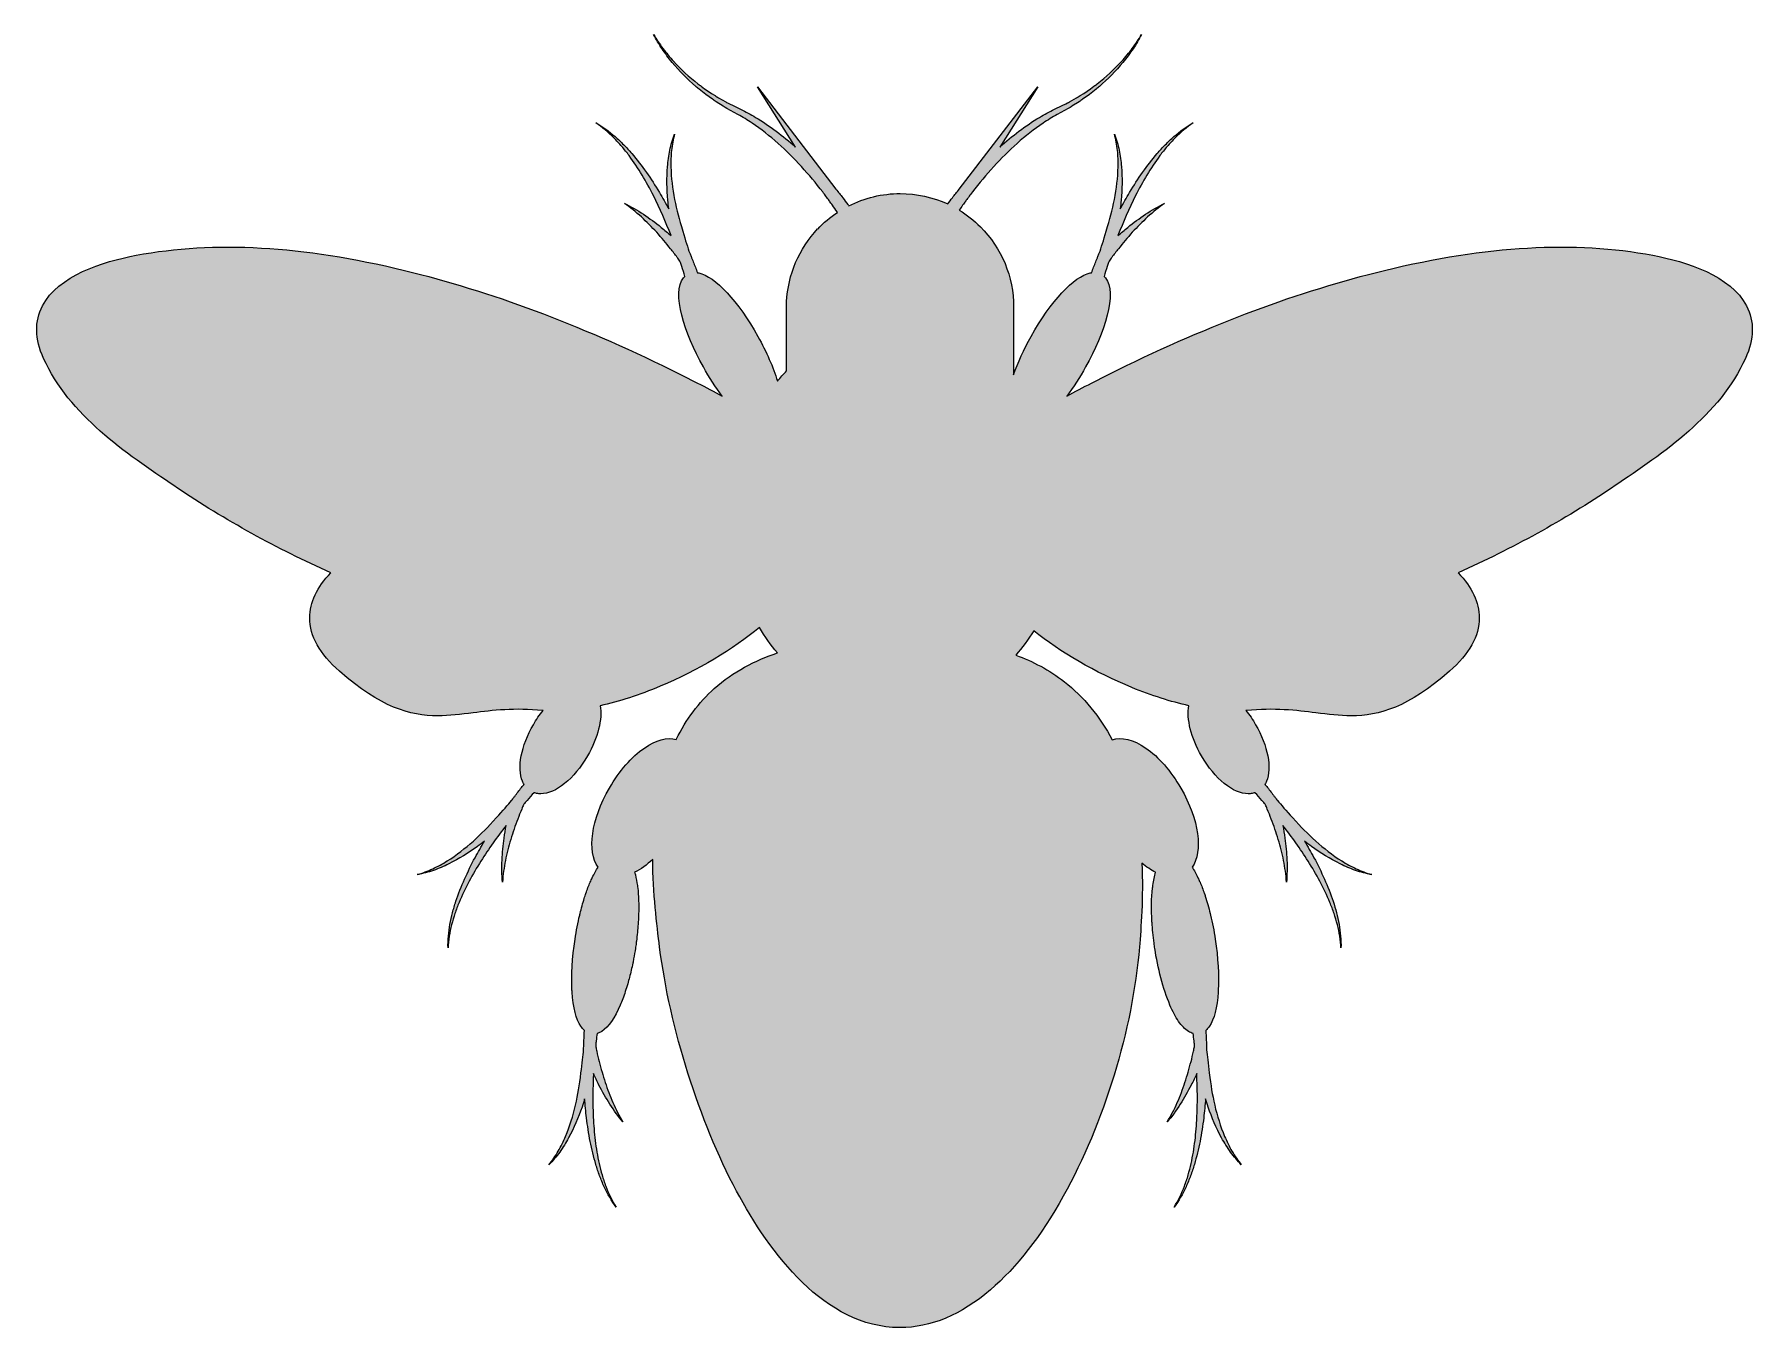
# Model space of a CAD drawing. Extents: x 107 to 2894, y -2548 to -452.
import ezdxf

# ---------------------------------------------------------------- set-up
doc = ezdxf.new("R2010")
doc.units = 0
doc.header["$MEASUREMENT"] = 0
doc.layers.add('Layer 1', color=7, linetype='Continuous')

msp = doc.modelspace()

# ---------------------------------------------------------------- hatches: boundary and pattern name
at = {"layer": 'Layer 1', "true_color": 0x87391c}
h = msp.add_hatch(color=36, dxfattribs=at)
h.dxf.hatch_style = 2
edge = h.paths.add_edge_path()
edge.add_spline(control_points=[(2881.1, -891.8), (2855.5, -842.7), (2784.3, -820), (2729.1, -809.7), (2602.3, -785.9), (2460.2, -794), (2294.5, -834.3), (2155.1, -868.3), (2013.6, -921), (1862.1, -995.5), (1833.2, -1009.8), (1805.8, -1023.9), (1779.5, -1038.1), (1790.1, -1024), (1800.5, -1007.9), (1810.2, -990.5), (1840.5, -936), (1862.2, -870.4), (1842.4, -846.5), (1841.7, -845.6), (1840.9, -844.8), (1840.1, -844.1), (1841.7, -838.7), (1843.3, -833.2), (1845, -827.8), (1845.7, -825.8), (1846.3, -823.7), (1847, -821.7), (1847.6, -820.7), (1847.9, -819.8), (1848.2, -819.1), (1849.6, -817.1), (1851.1, -815.1), (1852.6, -813.1), (1856, -808.4), (1859.6, -803.8), (1863.2, -799.3), (1870.4, -790.1), (1878, -781.2), (1885.8, -772.5), (1893.7, -763.9), (1902, -755.6), (1910.6, -747.7), (1919.3, -739.8), (1928.5, -732.4), (1938.2, -725.7), (1927.6, -730.8), (1917.2, -736.8), (1907.2, -743.3), (1897.3, -750), (1887.6, -757), (1878.3, -764.5), (1873, -768.8), (1867.7, -773.2), (1862.6, -777.7), (1871.1, -755.8), (1880.5, -734.1), (1891.1, -713.1), (1896.8, -701.8), (1902.9, -690.7), (1909.4, -679.9), (1915.9, -669), (1922.9, -658.5), (1930.5, -648.3), (1934.2, -643.2), (1938.3, -638.3), (1942.3, -633.4), (1946.5, -628.7), (1950.6, -623.9), (1955.2, -619.4), (1964.1, -610.4), (1973.8, -602.1), (1984.5, -595.1), (1973.4, -601.3), (1963, -609), (1953.3, -617.4), (1948.4, -621.6), (1943.8, -626.1), (1939.2, -630.6), (1934.8, -635.3), (1930.4, -639.9), (1926.2, -644.9), (1917.8, -654.6), (1909.9, -664.8), (1902.5, -675.4), (1895.1, -685.9), (1888.1, -696.7), (1881.5, -707.8), (1876.2, -716.6), (1871.1, -725.6), (1866.3, -734.6), (1866.8, -730), (1867.3, -725.3), (1867.8, -720.7), (1869.4, -702.6), (1869.8, -684.3), (1868.3, -666.2), (1867.5, -657.2), (1866.3, -648.2), (1864.5, -639.3), (1862.6, -630.5), (1860.1, -621.8), (1856.9, -613.4), (1859.2, -622.1), (1860.8, -630.9), (1861.8, -639.8), (1862.7, -648.6), (1862.9, -657.5), (1862.8, -666.4), (1862.4, -684.2), (1860.2, -701.8), (1856.9, -719.2), (1853.4, -737.3), (1849.6, -750.3), (1843.6, -770.5), (1839.2, -785.5), (1835.2, -797.8), (1832.3, -806.3), (1831.6, -808.1), (1830.8, -809.9), (1830.1, -811.7), (1829.5, -813.1), (1828.9, -814.6), (1828.3, -816), (1827.7, -817.5), (1827.2, -818.9), (1826.6, -820.3), (1824.3, -826.2), (1822, -832.1), (1819.8, -838), (1819, -838.1), (1818.3, -838.3), (1817.5, -838.4), (1791.2, -843.7), (1753.6, -884.1), (1721.8, -941.3), (1710.1, -962.3), (1700.3, -983.7), (1693.4, -1003.5), (1693.4, -1003.5), (1693.4, -893.7), (1693.4, -893.7), (1693.4, -844.5), (1674.3, -798.4), (1639.6, -763.6), (1629.2, -753.2), (1617.7, -744.2), (1605.4, -736.7), (1607.2, -734), (1609, -731.3), (1610.9, -728.6), (1612.5, -726.3), (1614.2, -724.1), (1615.8, -721.8), (1615.8, -721.8), (1615.9, -721.8), (1615.9, -721.8), (1615.9, -721.8), (1616.3, -721.2), (1616.3, -721.2), (1619.7, -716.5), (1623.2, -711.8), (1626.7, -707.1), (1637.6, -693), (1649.1, -679.2), (1661.2, -666.1), (1685.3, -639.7), (1711.7, -615.4), (1741.3, -595.5), (1748.8, -590.6), (1756.3, -585.8), (1764.2, -581.7), (1764.2, -581.7), (1776.1, -575.1), (1776.1, -575.1), (1776.1, -575.1), (1782.1, -571.7), (1782.1, -571.7), (1782.1, -571.7), (1785.1, -570.1), (1785.1, -570.1), (1786.1, -569.5), (1787, -568.8), (1788, -568.2), (1788, -568.2), (1799.6, -560.9), (1799.6, -560.9), (1801.6, -559.7), (1803.4, -558.3), (1805.3, -557), (1805.3, -557), (1810.8, -553), (1810.8, -553), (1810.8, -553), (1816.4, -549), (1816.4, -549), (1816.4, -549), (1821.8, -544.7), (1821.8, -544.7), (1821.8, -544.7), (1827.1, -540.4), (1827.1, -540.4), (1828.9, -539), (1830.7, -537.6), (1832.4, -536), (1846.3, -524.2), (1859.1, -511.1), (1870.7, -497.1), (1873.5, -493.5), (1876.3, -490), (1879.1, -486.3), (1881.7, -482.6), (1884.5, -479), (1887, -475.2), (1892, -467.7), (1896.8, -459.9), (1900.7, -451.8), (1896.4, -459.7), (1891.3, -467.2), (1885.8, -474.4), (1883.2, -478.1), (1880.3, -481.5), (1877.5, -485.1), (1874.6, -488.5), (1871.6, -491.9), (1868.6, -495.3), (1856.4, -508.6), (1843.2, -520.9), (1828.9, -531.8), (1827.2, -533.2), (1825.4, -534.5), (1823.5, -535.8), (1823.5, -535.8), (1818.1, -539.8), (1818.1, -539.8), (1818.1, -539.8), (1812.6, -543.7), (1812.6, -543.7), (1812.6, -543.7), (1807, -547.3), (1807, -547.3), (1807, -547.3), (1801.3, -551), (1801.3, -551), (1799.4, -552.2), (1797.6, -553.4), (1795.6, -554.5), (1795.6, -554.5), (1783.9, -561.1), (1783.9, -561.1), (1782.9, -561.6), (1782, -562.2), (1781, -562.7), (1781, -562.7), (1778, -564.2), (1778, -564.2), (1778, -564.2), (1771.9, -567.2), (1771.9, -567.2), (1771.9, -567.2), (1759.8, -573.1), (1759.8, -573.1), (1751.4, -577), (1743.4, -581.6), (1735.4, -586.2), (1712.4, -600.1), (1691, -616.4), (1671, -634.3), (1671, -634.3), (1732.5, -536.7), (1732.5, -536.7), (1732.5, -536.7), (1605.3, -702.8), (1605.3, -702.8), (1601.6, -707.3), (1597.9, -711.8), (1594.3, -716.4), (1591.7, -719.8), (1589.2, -723.2), (1586.6, -726.6), (1562.8, -715.6), (1536.6, -709.7), (1509.5, -709.7), (1480.3, -709.7), (1451.9, -716.7), (1426.4, -729.6), (1425.9, -728.9), (1425.4, -728.2), (1424.9, -727.5), (1422.2, -723.7), (1419.4, -720), (1416.5, -716.4), (1413, -711.8), (1409.3, -707.3), (1405.6, -702.8), (1405.6, -702.8), (1278.4, -536.7), (1278.4, -536.7), (1278.4, -536.7), (1339.9, -634.3), (1339.9, -634.3), (1319.8, -616.4), (1298.5, -600.1), (1275.4, -586.2), (1267.5, -581.6), (1259.4, -577), (1251.1, -573.1), (1251.1, -573.1), (1238.9, -567.2), (1238.9, -567.2), (1238.9, -567.2), (1232.9, -564.2), (1232.9, -564.2), (1232.9, -564.2), (1229.9, -562.7), (1229.9, -562.7), (1228.9, -562.2), (1228, -561.6), (1227, -561.1), (1227, -561.1), (1215.3, -554.5), (1215.3, -554.5), (1213.3, -553.4), (1211.5, -552.2), (1209.6, -551), (1209.6, -551), (1203.9, -547.3), (1203.9, -547.3), (1203.9, -547.3), (1198.3, -543.7), (1198.3, -543.7), (1198.3, -543.7), (1192.8, -539.8), (1192.8, -539.8), (1192.8, -539.8), (1187.3, -535.8), (1187.3, -535.8), (1185.5, -534.5), (1183.7, -533.2), (1182, -531.8), (1167.7, -520.9), (1154.5, -508.6), (1142.3, -495.3), (1139.3, -491.9), (1136.3, -488.5), (1133.4, -485.1), (1130.6, -481.5), (1127.7, -478.1), (1125, -474.4), (1119.6, -467.2), (1114.5, -459.7), (1110.2, -451.8), (1114.1, -459.9), (1118.8, -467.7), (1123.9, -475.2), (1126.4, -479), (1129.1, -482.6), (1131.8, -486.3), (1134.5, -490), (1137.4, -493.5), (1140.2, -497.1), (1151.8, -511.1), (1164.6, -524.2), (1178.5, -536), (1180.2, -537.6), (1181.9, -539), (1183.7, -540.4), (1183.7, -540.4), (1189.1, -544.7), (1189.1, -544.7), (1189.1, -544.7), (1194.5, -549), (1194.5, -549), (1194.5, -549), (1200, -553), (1200, -553), (1200, -553), (1205.6, -557), (1205.6, -557), (1207.5, -558.3), (1209.3, -559.7), (1211.3, -560.9), (1211.3, -560.9), (1222.9, -568.2), (1222.9, -568.2), (1223.8, -568.8), (1224.8, -569.5), (1225.8, -570.1), (1225.8, -570.1), (1228.8, -571.7), (1228.8, -571.7), (1228.8, -571.7), (1234.8, -575.1), (1234.8, -575.1), (1234.8, -575.1), (1246.7, -581.7), (1246.7, -581.7), (1254.6, -585.8), (1262.1, -590.6), (1269.6, -595.5), (1299.1, -615.4), (1325.6, -639.7), (1349.7, -666.1), (1361.8, -679.2), (1373.3, -693), (1384.1, -707.1), (1387.7, -711.8), (1391.2, -716.5), (1394.6, -721.2), (1394.6, -721.2), (1395, -721.8), (1395, -721.8), (1395, -721.8), (1395, -721.8), (1395, -721.8), (1396.7, -724.1), (1398.3, -726.3), (1400, -728.6), (1402.5, -732.3), (1405, -735.9), (1407.4, -739.6), (1407.6, -739.9), (1407.7, -740.1), (1407.9, -740.4), (1396.3, -748), (1385.6, -757), (1376, -767.2), (1376, -767.2), (1375.8, -767.1), (1375.8, -767.1), (1375.8, -767.1), (1370.8, -772.9), (1370.8, -772.9), (1341.6, -806.3), (1325.5, -849.2), (1325.5, -893.7), (1325.5, -893.7), (1325.5, -997.2), (1325.5, -997.2), (1320.5, -1002.5), (1315.5, -1008), (1310.8, -1013.6), (1303.9, -991.3), (1293.1, -966.3), (1279.1, -941.3), (1247.3, -884.1), (1209.7, -843.7), (1183.4, -838.4), (1182.6, -838.3), (1181.9, -838.1), (1181.1, -838), (1178.9, -832.1), (1176.6, -826.2), (1174.3, -820.3), (1173.7, -818.9), (1173.1, -817.5), (1172.6, -816), (1172, -814.6), (1171.4, -813.1), (1170.8, -811.7), (1170.1, -809.9), (1169.3, -808.1), (1168.6, -806.3), (1165.7, -797.8), (1161.6, -785.5), (1157.3, -770.5), (1151.3, -750.3), (1147.5, -737.3), (1144, -719.2), (1140.7, -701.8), (1138.5, -684.2), (1138.1, -666.4), (1138, -657.5), (1138.2, -648.6), (1139.1, -639.8), (1140.1, -630.9), (1141.7, -622.1), (1144, -613.4), (1140.8, -621.8), (1138.3, -630.5), (1136.4, -639.3), (1134.6, -648.2), (1133.4, -657.2), (1132.6, -666.2), (1131.1, -684.3), (1131.5, -702.6), (1133.1, -720.7), (1133.6, -725.3), (1134, -730), (1134.6, -734.6), (1129.8, -725.6), (1124.7, -716.6), (1119.4, -707.8), (1112.8, -696.7), (1105.8, -685.9), (1098.4, -675.4), (1091, -664.8), (1083.1, -654.6), (1074.7, -644.9), (1070.5, -639.9), (1066.1, -635.3), (1061.7, -630.6), (1057.1, -626.1), (1052.5, -621.6), (1047.6, -617.4), (1037.9, -609), (1027.5, -601.3), (1016.4, -595.1), (1027.1, -602.1), (1036.8, -610.4), (1045.7, -619.4), (1050.3, -623.9), (1054.4, -628.7), (1058.6, -633.4), (1062.6, -638.3), (1066.7, -643.2), (1070.4, -648.3), (1077.9, -658.5), (1085, -669), (1091.5, -679.9), (1098, -690.7), (1104.1, -701.8), (1109.8, -713.1), (1120.4, -734.1), (1129.8, -755.8), (1138.3, -777.7), (1133.1, -773.2), (1127.9, -768.8), (1122.6, -764.5), (1113.2, -757), (1103.6, -750), (1093.7, -743.3), (1083.7, -736.8), (1073.3, -730.8), (1062.7, -725.7), (1072.4, -732.4), (1081.6, -739.8), (1090.3, -747.7), (1098.9, -755.6), (1107.2, -763.9), (1115.1, -772.5), (1122.9, -781.2), (1130.5, -790.1), (1137.7, -799.3), (1141.3, -803.8), (1144.9, -808.4), (1148.3, -813.1), (1149.8, -815.1), (1151.2, -817.1), (1152.7, -819.1), (1152.9, -819.8), (1153.3, -820.7), (1153.9, -821.7), (1154.5, -823.7), (1155.2, -825.8), (1155.8, -827.8), (1157.6, -833.2), (1159.2, -838.7), (1160.8, -844.1), (1160, -844.8), (1159.2, -845.6), (1158.5, -846.4), (1138.7, -870.4), (1160.4, -936), (1190.7, -990.5), (1200.4, -1008), (1210.8, -1024), (1221.3, -1038), (1195, -1023.8), (1167.7, -1009.8), (1138.8, -995.5), (987.3, -921), (845.8, -868.3), (706.4, -834.3), (540.7, -794), (398.6, -786), (271.8, -809.7), (216.6, -820), (145.4, -842.7), (119.8, -891.8), (106.8, -916.8), (107.4, -945.4), (121.6, -976.8), (163.4, -1069.1), (254.1, -1130.2), (334.2, -1184.1), (334.2, -1184.1), (336.9, -1185.9), (336.9, -1185.9), (416, -1239.2), (500.1, -1285.7), (587.2, -1324.2), (564.4, -1347.8), (552.9, -1372.3), (552.9, -1397.3), (552.9, -1426.8), (569.1, -1456), (601.1, -1483.9), (668.2, -1542.4), (714.8, -1556.1), (760.5, -1556.1), (779.2, -1556.1), (797.8, -1553.8), (817.6, -1551.3), (849.2, -1547.4), (885, -1543), (930.4, -1547.5), (930.6, -1547.5), (930.7, -1547.5), (930.9, -1547.5), (925.3, -1554.6), (920, -1562.3), (915.3, -1570.5), (895.5, -1604.7), (888.6, -1640.7), (897.7, -1662.3), (898.4, -1664), (899.2, -1665.7), (900.2, -1667.2), (896.4, -1671.9), (892.8, -1676.5), (889.2, -1681.2), (888.3, -1682.4), (887.3, -1683.7), (886.4, -1684.9), (885.5, -1686.1), (884.5, -1687.4), (883.6, -1688.6), (882.4, -1690.2), (881.2, -1691.7), (880.1, -1693.3), (874.3, -1700.2), (865.8, -1710), (855.2, -1721.4), (840.9, -1736.9), (831.7, -1746.8), (818, -1759.1), (804.8, -1770.9), (790.8, -1781.9), (775.7, -1791.3), (768.1, -1796), (760.4, -1800.3), (752.3, -1804.1), (744.2, -1807.8), (735.8, -1811), (727.2, -1813.5), (736, -1811.9), (744.8, -1809.6), (753.3, -1806.7), (761.9, -1803.7), (770.2, -1800.1), (778.4, -1796.1), (794.7, -1788.1), (810.1, -1778.4), (824.8, -1767.7), (828.6, -1764.9), (832.4, -1762.1), (836, -1759.2), (830.8, -1768.1), (825.7, -1777), (820.8, -1786.1), (814.7, -1797.4), (809.1, -1809), (803.8, -1820.8), (798.5, -1832.5), (793.8, -1844.6), (789.8, -1856.8), (787.7, -1862.9), (786, -1869.1), (784.2, -1875.3), (782.7, -1881.5), (781.2, -1887.8), (780.1, -1894.1), (777.9, -1906.8), (776.6, -1919.6), (777, -1932.4), (777.6, -1919.6), (779.7, -1907), (782.8, -1894.7), (784.3, -1888.5), (786.3, -1882.5), (788.2, -1876.5), (790.4, -1870.5), (792.5, -1864.5), (794.9, -1858.7), (799.8, -1847), (805.2, -1835.5), (811.2, -1824.4), (817.2, -1813.2), (823.5, -1802.3), (830.3, -1791.6), (842.9, -1771.7), (856.6, -1752.5), (871.1, -1733.9), (869.9, -1740.7), (868.8, -1747.4), (867.9, -1754.2), (866.2, -1766.1), (865.1, -1778), (864.5, -1789.9), (864, -1801.9), (864.2, -1813.8), (865.3, -1825.6), (866.1, -1813.8), (867.7, -1802.1), (870, -1790.6), (872.4, -1779.1), (875.2, -1767.8), (878.6, -1756.6), (882, -1745.4), (885.8, -1734.3), (889.9, -1723.4), (892, -1718), (894.1, -1712.6), (896.4, -1707.2), (897.3, -1704.9), (898.3, -1702.7), (899.2, -1700.4), (899.7, -1699.8), (900.3, -1699), (900.9, -1698), (902.3, -1696.4), (903.7, -1694.8), (905.1, -1693.2), (908.8, -1689), (912.6, -1684.8), (916.4, -1680.8), (917.3, -1681.1), (918.2, -1681.4), (919.1, -1681.6), (919.1, -1681.6), (920.5, -1681.9), (920.5, -1681.9), (920.5, -1681.9), (920.6, -1681.9), (920.6, -1681.9), (922.8, -1682.4), (925, -1682.6), (927.3, -1682.6), (951.3, -1682.6), (981.2, -1658.7), (1002.9, -1621.1), (1020, -1591.6), (1027.4, -1561.5), (1023.5, -1539.8), (1054.1, -1533), (1087, -1522.4), (1121, -1508.1), (1181.8, -1482.5), (1239.5, -1448.2), (1281.6, -1412.8), (1290.3, -1427.6), (1300, -1441.4), (1310.7, -1454.3), (1274.6, -1466.2), (1239.4, -1484.4), (1208.5, -1512), (1183.2, -1534.6), (1162.7, -1562.1), (1146.9, -1594.3), (1132.1, -1590.3), (1114.1, -1595.1), (1095.1, -1608.4), (1074.5, -1622.7), (1054.4, -1645.7), (1038.6, -1673.2), (1008.9, -1724.6), (1002.1, -1775.9), (1020.2, -1801.4), (1016.9, -1806.3), (1013.7, -1812.1), (1010.7, -1818.5), (1009.5, -1820.9), (1008.4, -1823.4), (1007.3, -1825.9), (1004.9, -1831.5), (1002.6, -1837.5), (1000.5, -1843.9), (999.5, -1846.5), (998.6, -1849.3), (997.7, -1852.1), (995.3, -1859.9), (993, -1868.1), (990.9, -1876.7), (990.9, -1876.7), (990.9, -1876.8), (990.9, -1876.8), (990.7, -1877.6), (990.5, -1878.5), (990.3, -1879.3), (987.3, -1891.6), (984.8, -1904.6), (982.8, -1918.1), (978.1, -1948.5), (976.6, -1977.1), (977.8, -2001), (977.9, -2002), (978, -2002.9), (978, -2003.9), (978, -2003.9), (978, -2003.9), (978, -2003.9), (979.6, -2028.7), (984.4, -2048.2), (992.1, -2059.3), (994, -2062.1), (996, -2064.2), (998, -2065.9), (997.7, -2071.4), (997.4, -2076.9), (997.2, -2082.4), (997.1, -2084), (997, -2085.5), (997, -2087.1), (996.9, -2088.6), (996.9, -2090.2), (996.8, -2091.7), (996.8, -2093.7), (996.7, -2095.7), (996.7, -2097.6), (995.8, -2106.6), (994.5, -2119.4), (992.4, -2134.9), (989.6, -2155.8), (987.7, -2169.2), (983.6, -2187.2), (979.5, -2204.4), (974.3, -2221.4), (967.4, -2237.8), (963.9, -2245.9), (960.1, -2253.9), (955.6, -2261.7), (951.1, -2269.4), (946.1, -2276.8), (940.5, -2283.8), (946.8, -2277.4), (952.6, -2270.5), (957.9, -2263.2), (963.2, -2255.8), (968, -2248.1), (972.4, -2240.2), (981.1, -2224.2), (988.2, -2207.4), (994.1, -2190.2), (995.6, -2185.8), (997.1, -2181.3), (998.4, -2176.9), (999.2, -2187.1), (1000.2, -2197.4), (1001.4, -2207.6), (1002.9, -2220.4), (1004.9, -2233.1), (1007.4, -2245.8), (1009.8, -2258.4), (1012.9, -2271), (1016.6, -2283.3), (1018.3, -2289.5), (1020.5, -2295.5), (1022.6, -2301.6), (1025, -2307.6), (1027.3, -2313.6), (1030.1, -2319.4), (1035.5, -2331), (1041.8, -2342.3), (1049.5, -2352.5), (1042.6, -2341.7), (1037.1, -2330.2), (1032.6, -2318.3), (1030.3, -2312.4), (1028.4, -2306.3), (1026.5, -2300.3), (1024.9, -2294.2), (1023.2, -2288.1), (1021.9, -2281.9), (1019.1, -2269.5), (1017, -2257), (1015.5, -2244.5), (1014, -2231.9), (1012.9, -2219.3), (1012.3, -2206.7), (1011.2, -2183.1), (1011.4, -2159.5), (1012.7, -2136), (1015.5, -2142.2), (1018.5, -2148.4), (1021.6, -2154.5), (1027.1, -2165.2), (1033, -2175.5), (1039.4, -2185.7), (1045.8, -2195.7), (1052.9, -2205.4), (1060.5, -2214.4), (1054.3, -2204.3), (1049, -2193.8), (1044.2, -2183.1), (1039.6, -2172.3), (1035.4, -2161.3), (1031.7, -2150.2), (1028.1, -2139.1), (1024.8, -2127.9), (1022, -2116.6), (1020.5, -2111), (1019.2, -2105.3), (1017.9, -2099.6), (1017.4, -2097.2), (1016.9, -2094.8), (1016.4, -2092.4), (1016.5, -2091.6), (1016.5, -2090.6), (1016.4, -2089.5), (1016.6, -2087.4), (1016.8, -2085.3), (1017.1, -2083.1), (1017.5, -2079), (1018.1, -2074.9), (1018.6, -2070.8), (1021.1, -2070.1), (1023.6, -2069.1), (1026, -2067.6), (1037.3, -2060.9), (1047.5, -2045.2), (1056.1, -2025), (1057.5, -2021.7), (1058.8, -2018.4), (1060.1, -2015), (1063, -2007.3), (1065.7, -1999), (1068.1, -1990.5), (1069.1, -1987.1), (1070.1, -1983.6), (1071, -1980), (1073, -1972.4), (1074.8, -1964.7), (1076.4, -1957), (1076.9, -1954.7), (1077.3, -1952.4), (1077.7, -1950.1), (1077.7, -1950.1), (1077.7, -1950.1), (1077.7, -1950.1), (1078.8, -1944.4), (1079.8, -1938.6), (1080.7, -1933), (1081.1, -1930.2), (1081.5, -1927.4), (1081.9, -1924.7), (1082, -1923.5), (1082.2, -1922.4), (1082.3, -1921.3), (1083.5, -1911.8), (1084.4, -1902.6), (1085, -1893.7), (1085.1, -1892.4), (1085.2, -1891.2), (1085.3, -1889.9), (1085.8, -1880.9), (1086.1, -1872.2), (1086, -1864), (1086, -1860.8), (1085.9, -1857.8), (1085.8, -1854.8), (1085.8, -1854.8), (1085.8, -1854.8), (1085.8, -1854.8), (1085.5, -1848), (1085.1, -1841.5), (1084.4, -1835.4), (1084, -1832.5), (1083.7, -1829.7), (1083.2, -1827.1), (1082.2, -1820.8), (1081, -1815), (1079.4, -1809.8), (1089.1, -1805), (1099.1, -1797.8), (1108.8, -1788.8), (1108.9, -1843.6), (1115.3, -1894.4), (1119.9, -1931.3), (1136.4, -2061.7), (1184.1, -2213.1), (1244.5, -2326.4), (1298.3, -2427.1), (1387.7, -2547.2), (1508.6, -2547.7), (1508.6, -2547.7), (1509.2, -2547.7), (1509.2, -2547.7), (1559.1, -2547.7), (1608.4, -2527.1), (1655.9, -2486.5), (1698.2, -2450.2), (1737.9, -2399.2), (1773.9, -2334.7), (1840, -2216.2), (1886.1, -2065.2), (1897.3, -1930.8), (1899.8, -1900.5), (1903.9, -1851.2), (1901.2, -1795), (1908.6, -1801.1), (1916.1, -1806.1), (1923.4, -1809.8), (1921.6, -1816.1), (1920.1, -1823.2), (1919.1, -1831.1), (1919.1, -1831.2), (1919, -1831.3), (1919, -1831.4), (1918.9, -1832.5), (1918.7, -1833.6), (1918.6, -1834.8), (1918.6, -1835), (1918.5, -1835.2), (1918.5, -1835.4), (1918.5, -1835.4), (1918.5, -1835.4), (1918.5, -1835.4), (1916.7, -1851.2), (1916.4, -1869.8), (1917.6, -1889.9), (1917.6, -1889.9), (1917.6, -1889.9), (1917.6, -1889.9), (1917.6, -1890.3), (1917.6, -1890.7), (1917.7, -1891.1), (1918.3, -1901.8), (1919.4, -1913), (1921, -1924.5), (1921, -1924.5), (1921, -1924.6), (1921, -1924.7), (1921.4, -1927.4), (1921.8, -1930.2), (1922.2, -1933), (1927, -1964.6), (1935.6, -1998.6), (1946.8, -2024.9), (1946.8, -2024.9), (1946.8, -2025), (1946.8, -2025), (1951.1, -2035.1), (1955.8, -2044.1), (1960.8, -2051.4), (1965.8, -2058.7), (1971.2, -2064.3), (1976.8, -2067.6), (1979.3, -2069.1), (1981.8, -2070.1), (1984.3, -2070.8), (1984.8, -2074.9), (1985.3, -2079), (1985.8, -2083.1), (1986.1, -2085.3), (1986.3, -2087.4), (1986.5, -2089.5), (1986.4, -2090.6), (1986.4, -2091.6), (1986.5, -2092.4), (1986, -2094.8), (1985.5, -2097.2), (1984.9, -2099.6), (1983.7, -2105.3), (1982.4, -2111), (1980.9, -2116.6), (1978, -2127.9), (1974.8, -2139.1), (1971.1, -2150.2), (1967.5, -2161.3), (1963.3, -2172.3), (1958.7, -2183.1), (1953.9, -2193.8), (1948.6, -2204.3), (1942.4, -2214.4), (1950, -2205.4), (1957.1, -2195.7), (1963.5, -2185.7), (1969.8, -2175.5), (1975.8, -2165.2), (1981.3, -2154.5), (1984.4, -2148.4), (1987.4, -2142.2), (1990.2, -2136), (1991.4, -2159.5), (1991.7, -2183.1), (1990.5, -2206.7), (1990, -2219.3), (1988.9, -2231.9), (1987.4, -2244.5), (1985.9, -2257), (1983.8, -2269.5), (1981, -2281.9), (1979.7, -2288.1), (1978, -2294.2), (1976.4, -2300.3), (1974.5, -2306.3), (1972.6, -2312.4), (1970.3, -2318.3), (1965.8, -2330.2), (1960.3, -2341.7), (1953.4, -2352.5), (1961.1, -2342.3), (1967.4, -2331), (1972.8, -2319.4), (1975.6, -2313.6), (1977.9, -2307.6), (1980.3, -2301.6), (1982.4, -2295.5), (1984.6, -2289.5), (1986.3, -2283.3), (1990, -2271), (1993.1, -2258.4), (1995.5, -2245.8), (1998, -2233.1), (2000, -2220.4), (2001.5, -2207.6), (2002.7, -2197.4), (2003.7, -2187.1), (2004.4, -2176.9), (2005.8, -2181.3), (2007.3, -2185.8), (2008.8, -2190.2), (2014.7, -2207.4), (2021.8, -2224.2), (2030.5, -2240.2), (2034.9, -2248.1), (2039.7, -2255.8), (2045, -2263.2), (2050.3, -2270.5), (2056.1, -2277.4), (2062.4, -2283.8), (2056.8, -2276.8), (2051.8, -2269.4), (2047.3, -2261.7), (2042.8, -2253.9), (2039, -2245.9), (2035.4, -2237.8), (2028.5, -2221.4), (2023.3, -2204.4), (2019.3, -2187.2), (2015.1, -2169.2), (2013.3, -2155.8), (2010.5, -2134.9), (2008.4, -2119.4), (2007.1, -2106.6), (2006.2, -2097.6), (2006.2, -2095.7), (2006.1, -2093.7), (2006.1, -2091.7), (2006, -2090.2), (2006, -2088.6), (2005.9, -2087.1), (2005.8, -2085.5), (2005.8, -2084), (2005.7, -2082.4), (2005.5, -2076.9), (2005.2, -2071.4), (2004.8, -2065.9), (2006.8, -2064.2), (2008.8, -2062.1), (2010.7, -2059.4), (2018.5, -2048.2), (2023.3, -2028.7), (2024.9, -2003.9), (2024.9, -2003.9), (2024.9, -2003.9), (2024.9, -2003.9), (2024.9, -2003.9), (2024.9, -2003.9), (2024.9, -2003.9), (2024.9, -2002.9), (2025, -2002), (2025, -2001), (2025, -2001), (2025, -2001), (2025, -2001), (2026.3, -1977), (2024.8, -1948.5), (2020.1, -1918.1), (2018.1, -1904.6), (2015.6, -1891.6), (2012.6, -1879.3), (2012.6, -1879.1), (2012.5, -1878.8), (2012.4, -1878.5), (2012.4, -1878.3), (2012.3, -1878.1), (2012.3, -1877.9), (2012.2, -1877.5), (2012.1, -1877.1), (2012, -1876.8), (2012, -1876.8), (2012, -1876.7), (2012, -1876.7), (2012, -1876.7), (2012, -1876.7), (2012, -1876.7), (2009.6, -1866.8), (2006.9, -1857.3), (2004, -1848.5), (2003.9, -1848.2), (2003.8, -1847.9), (2003.7, -1847.5), (2003.3, -1846.4), (2002.9, -1845.2), (2002.5, -1844.1), (2002.5, -1844), (2002.5, -1843.9), (2002.4, -1843.9), (2000.2, -1837.5), (1997.9, -1831.5), (1995.6, -1825.9), (1995.6, -1825.9), (1995.6, -1825.9), (1995.6, -1825.9), (1995.1, -1825), (1994.7, -1824), (1994.3, -1823.1), (1994.3, -1823), (1994.2, -1822.9), (1994.2, -1822.9), (1993.9, -1822.1), (1993.5, -1821.3), (1993.1, -1820.5), (1993, -1820.2), (1992.8, -1819.8), (1992.7, -1819.5), (1992.5, -1819.2), (1992.4, -1818.8), (1992.2, -1818.5), (1992.2, -1818.5), (1992.2, -1818.5), (1992.2, -1818.5), (1989.1, -1812.1), (1986, -1806.3), (1982.7, -1801.4), (2000.8, -1775.9), (1994, -1724.6), (1964.3, -1673.2), (1948.5, -1645.7), (1928.4, -1622.7), (1907.8, -1608.4), (1887.5, -1594.2), (1868.4, -1589.7), (1853.1, -1595.2), (1833.2, -1557.1), (1807.3, -1525.6), (1775.7, -1500.9), (1751, -1481.6), (1724.3, -1467.8), (1697.1, -1457.9), (1707.7, -1445.6), (1717.4, -1432.3), (1726, -1418.3), (1768.8, -1452.8), (1826, -1486), (1885.1, -1510.3), (1917.2, -1523.4), (1948.3, -1533.3), (1977.3, -1539.8), (1973.5, -1561.4), (1980.9, -1591.6), (1997.9, -1621.1), (2019.6, -1658.7), (2049.6, -1682.6), (2073.6, -1682.6), (2075.9, -1682.6), (2078.1, -1682.4), (2080.2, -1681.9), (2080.2, -1681.9), (2081.7, -1681.6), (2081.7, -1681.6), (2082.7, -1681.4), (2083.6, -1681.1), (2084.5, -1680.8), (2088.3, -1684.8), (2092.1, -1689), (2095.8, -1693.2), (2097.2, -1694.8), (2098.6, -1696.4), (2100, -1698), (2100.6, -1699), (2101.1, -1699.8), (2101.7, -1700.4), (2102.6, -1702.7), (2103.6, -1704.9), (2104.5, -1707.2), (2106.8, -1712.6), (2108.9, -1718), (2111, -1723.4), (2115.1, -1734.3), (2118.9, -1745.4), (2122.3, -1756.6), (2125.7, -1767.8), (2128.5, -1779.1), (2130.9, -1790.6), (2133.2, -1802.1), (2134.8, -1813.8), (2135.6, -1825.6), (2136.6, -1813.8), (2136.8, -1801.9), (2136.4, -1789.9), (2135.7, -1778), (2134.7, -1766.1), (2133, -1754.2), (2132.1, -1747.4), (2131, -1740.7), (2129.8, -1733.9), (2144.3, -1752.5), (2158, -1771.7), (2170.6, -1791.6), (2177.4, -1802.3), (2183.7, -1813.2), (2189.7, -1824.4), (2195.7, -1835.5), (2201.1, -1847), (2205.9, -1858.7), (2208.4, -1864.5), (2210.5, -1870.5), (2212.7, -1876.5), (2214.6, -1882.5), (2216.6, -1888.5), (2218.1, -1894.7), (2221.2, -1907), (2223.3, -1919.6), (2223.9, -1932.4), (2224.3, -1919.6), (2223, -1906.8), (2220.8, -1894.1), (2219.7, -1887.8), (2218.1, -1881.5), (2216.6, -1875.3), (2214.9, -1869.1), (2213.2, -1862.9), (2211.1, -1856.8), (2207, -1844.6), (2202.4, -1832.5), (2197.1, -1820.8), (2191.8, -1809), (2186.2, -1797.4), (2180.1, -1786.1), (2175.2, -1777), (2170.1, -1768.1), (2164.8, -1759.2), (2168.5, -1762.1), (2172.3, -1764.9), (2176, -1767.7), (2190.8, -1778.4), (2206.2, -1788.1), (2222.5, -1796.1), (2230.7, -1800.1), (2239, -1803.7), (2247.6, -1806.7), (2256.1, -1809.6), (2264.9, -1811.9), (2273.7, -1813.5), (2265.1, -1811), (2256.7, -1807.8), (2248.6, -1804.1), (2240.5, -1800.3), (2232.7, -1796), (2225.2, -1791.3), (2210.1, -1781.9), (2196.1, -1770.9), (2182.9, -1759.1), (2169.2, -1746.8), (2160, -1736.9), (2145.7, -1721.4), (2135.1, -1710), (2126.6, -1700.2), (2120.8, -1693.3), (2119.7, -1691.7), (2118.5, -1690.2), (2117.3, -1688.6), (2116.4, -1687.4), (2115.4, -1686.1), (2114.5, -1684.9), (2113.6, -1683.7), (2112.6, -1682.4), (2111.7, -1681.2), (2108.1, -1676.5), (2104.5, -1671.9), (2100.7, -1667.2), (2101.7, -1665.7), (2102.5, -1664.1), (2103.2, -1662.3), (2112.3, -1640.7), (2105.4, -1604.7), (2085.6, -1570.5), (2080.9, -1562.3), (2075.6, -1554.6), (2070, -1547.5), (2070.2, -1547.5), (2070.3, -1547.5), (2070.5, -1547.5), (2115.9, -1543), (2151.7, -1547.4), (2183.2, -1551.3), (2203.1, -1553.8), (2221.7, -1556.1), (2240.4, -1556.1), (2286.1, -1556.1), (2332.7, -1542.4), (2399.8, -1483.9), (2431.8, -1456), (2448, -1426.8), (2448, -1397.3), (2448, -1372.3), (2436.5, -1347.8), (2413.7, -1324.2), (2500.8, -1285.6), (2584.9, -1239.2), (2664, -1185.9), (2664, -1185.9), (2666.7, -1184.1), (2666.7, -1184.1), (2746.8, -1130.2), (2837.5, -1069.1), (2879.3, -976.8), (2893.5, -945.4), (2894.1, -916.8), (2881.1, -891.8)], knot_values=[0, 0, 0, 0, 1, 1, 1, 2, 2, 2, 3, 3, 3, 4, 4, 4, 5, 5, 5, 6, 6, 6, 7, 7, 7, 8, 8, 8, 9, 9, 9, 10, 10, 10, 11, 11, 11, 12, 12, 12, 13, 13, 13, 14, 14, 14, 15, 15, 15, 16, 16, 16, 17, 17, 17, 18, 18, 18, 19, 19, 19, 20, 20, 20, 21, 21, 21, 22, 22, 22, 23, 23, 23, 24, 24, 24, 25, 25, 25, 26, 26, 26, 27, 27, 27, 28, 28, 28, 29, 29, 29, 30, 30, 30, 31, 31, 31, 32, 32, 32, 33, 33, 33, 34, 34, 34, 35, 35, 35, 36, 36, 36, 37, 37, 37, 38, 38, 38, 39, 39, 39, 40, 40, 40, 41, 41, 41, 42, 42, 42, 43, 43, 43, 44, 44, 44, 45, 45, 45, 46, 46, 46, 47, 47, 47, 48, 48, 48, 49, 49, 49, 50, 50, 50, 51, 51, 51, 52, 52, 52, 53, 53, 53, 54, 54, 54, 55, 55, 55, 56, 56, 56, 57, 57, 57, 58, 58, 58, 59, 59, 59, 60, 60, 60, 61, 61, 61, 62, 62, 62, 63, 63, 63, 64, 64, 64, 65, 65, 65, 66, 66, 66, 67, 67, 67, 68, 68, 68, 69, 69, 69, 70, 70, 70, 71, 71, 71, 72, 72, 72, 73, 73, 73, 74, 74, 74, 75, 75, 75, 76, 76, 76, 77, 77, 77, 78, 78, 78, 79, 79, 79, 80, 80, 80, 81, 81, 81, 82, 82, 82, 83, 83, 83, 84, 84, 84, 85, 85, 85, 86, 86, 86, 87, 87, 87, 88, 88, 88, 89, 89, 89, 90, 90, 90, 91, 91, 91, 92, 92, 92, 93, 93, 93, 94, 94, 94, 95, 95, 95, 96, 96, 96, 97, 97, 97, 98, 98, 98, 99, 99, 99, 100, 100, 100, 101, 101, 101, 102, 102, 102, 103, 103, 103, 104, 104, 104, 105, 105, 105, 106, 106, 106, 107, 107, 107, 108, 108, 108, 109, 109, 109, 110, 110, 110, 111, 111, 111, 112, 112, 112, 113, 113, 113, 114, 114, 114, 115, 115, 115, 116, 116, 116, 117, 117, 117, 118, 118, 118, 119, 119, 119, 120, 120, 120, 121, 121, 121, 122, 122, 122, 123, 123, 123, 124, 124, 124, 125, 125, 125, 126, 126, 126, 127, 127, 127, 128, 128, 128, 129, 129, 129, 130, 130, 130, 131, 131, 131, 132, 132, 132, 133, 133, 133, 134, 134, 134, 135, 135, 135, 136, 136, 136, 137, 137, 137, 138, 138, 138, 139, 139, 139, 140, 140, 140, 141, 141, 141, 142, 142, 142, 143, 143, 143, 144, 144, 144, 145, 145, 145, 146, 146, 146, 147, 147, 147, 148, 148, 148, 149, 149, 149, 150, 150, 150, 151, 151, 151, 152, 152, 152, 153, 153, 153, 154, 154, 154, 155, 155, 155, 156, 156, 156, 157, 157, 157, 158, 158, 158, 159, 159, 159, 160, 160, 160, 161, 161, 161, 162, 162, 162, 163, 163, 163, 164, 164, 164, 165, 165, 165, 166, 166, 166, 167, 167, 167, 168, 168, 168, 169, 169, 169, 170, 170, 170, 171, 171, 171, 172, 172, 172, 173, 173, 173, 174, 174, 174, 175, 175, 175, 176, 176, 176, 177, 177, 177, 178, 178, 178, 179, 179, 179, 180, 180, 180, 181, 181, 181, 182, 182, 182, 183, 183, 183, 184, 184, 184, 185, 185, 185, 186, 186, 186, 187, 187, 187, 188, 188, 188, 189, 189, 189, 190, 190, 190, 191, 191, 191, 192, 192, 192, 193, 193, 193, 194, 194, 194, 195, 195, 195, 196, 196, 196, 197, 197, 197, 198, 198, 198, 199, 199, 199, 200, 200, 200, 201, 201, 201, 202, 202, 202, 203, 203, 203, 204, 204, 204, 205, 205, 205, 206, 206, 206, 207, 207, 207, 208, 208, 208, 209, 209, 209, 210, 210, 210, 211, 211, 211, 212, 212, 212, 213, 213, 213, 214, 214, 214, 215, 215, 215, 216, 216, 216, 217, 217, 217, 218, 218, 218, 219, 219, 219, 220, 220, 220, 221, 221, 221, 222, 222, 222, 223, 223, 223, 224, 224, 224, 225, 225, 225, 226, 226, 226, 227, 227, 227, 228, 228, 228, 229, 229, 229, 230, 230, 230, 231, 231, 231, 232, 232, 232, 233, 233, 233, 234, 234, 234, 235, 235, 235, 236, 236, 236, 237, 237, 237, 238, 238, 238, 239, 239, 239, 240, 240, 240, 241, 241, 241, 242, 242, 242, 243, 243, 243, 244, 244, 244, 245, 245, 245, 246, 246, 246, 247, 247, 247, 248, 248, 248, 249, 249, 249, 250, 250, 250, 251, 251, 251, 252, 252, 252, 253, 253, 253, 254, 254, 254, 255, 255, 255, 256, 256, 256, 257, 257, 257, 258, 258, 258, 259, 259, 259, 260, 260, 260, 261, 261, 261, 262, 262, 262, 263, 263, 263, 264, 264, 264, 265, 265, 265, 266, 266, 266, 267, 267, 267, 268, 268, 268, 269, 269, 269, 270, 270, 270, 271, 271, 271, 272, 272, 272, 273, 273, 273, 274, 274, 274, 275, 275, 275, 276, 276, 276, 277, 277, 277, 278, 278, 278, 279, 279, 279, 280, 280, 280, 281, 281, 281, 282, 282, 282, 283, 283, 283, 284, 284, 284, 285, 285, 285, 286, 286, 286, 287, 287, 287, 288, 288, 288, 289, 289, 289, 290, 290, 290, 291, 291, 291, 292, 292, 292, 293, 293, 293, 294, 294, 294, 295, 295, 295, 296, 296, 296, 297, 297, 297, 298, 298, 298, 299, 299, 299, 300, 300, 300, 301, 301, 301, 302, 302, 302, 303, 303, 303, 304, 304, 304, 305, 305, 305, 306, 306, 306, 307, 307, 307, 308, 308, 308, 309, 309, 309, 310, 310, 310, 311, 311, 311, 312, 312, 312, 313, 313, 313, 314, 314, 314, 315, 315, 315, 316, 316, 316, 317, 317, 317, 318, 318, 318, 319, 319, 319, 320, 320, 320, 321, 321, 321, 322, 322, 322, 323, 323, 323, 324, 324, 324, 325, 325, 325, 326, 326, 326, 327, 327, 327, 328, 328, 328, 329, 329, 329, 330, 330, 330, 331, 331, 331, 332, 332, 332, 333, 333, 333, 334, 334, 334, 335, 335, 335, 336, 336, 336, 337, 337, 337, 338, 338, 338, 339, 339, 339, 340, 340, 340, 341, 341, 341, 342, 342, 342, 343, 343, 343, 344, 344, 344, 345, 345, 345, 346, 346, 346, 347, 347, 347, 348, 348, 348, 349, 349, 349, 350, 350, 350, 351, 351, 351, 352, 352, 352, 353, 353, 353, 354, 354, 354, 355, 355, 355, 356, 356, 356, 357, 357, 357, 358, 358, 358, 359, 359, 359, 360, 360, 360, 361, 361, 361, 362, 362, 362, 363, 363, 363, 364, 364, 364, 365, 365, 365, 366, 366, 366, 367, 367, 367, 368, 368, 368, 369, 369, 369, 370, 370, 370, 371, 371, 371, 372, 372, 372, 373, 373, 373, 374, 374, 374, 375, 375, 375, 376, 376, 376, 377, 377, 377, 378, 378, 378, 379, 379, 379, 380, 380, 380, 381, 381, 381, 382, 382, 382, 383, 383, 383, 384, 384, 384, 385, 385, 385, 386, 386, 386, 387, 387, 387, 388, 388, 388, 389, 389, 389, 390, 390, 390, 391, 391, 391, 392, 392, 392, 393, 393, 393, 394, 394, 394, 395, 395, 395, 396, 396, 396, 397, 397, 397, 398, 398, 398, 399, 399, 399, 400, 400, 400, 401, 401, 401, 402, 402, 402, 403, 403, 403, 404, 404, 404, 405, 405, 405, 406, 406, 406, 407, 407, 407, 408, 408, 408, 409, 409, 409, 410, 410, 410, 411, 411, 411, 412, 412, 412, 413, 413, 413, 414, 414, 414, 415, 415, 415, 416, 416, 416, 417, 417, 417, 418, 418, 418, 419, 419, 419, 420, 420, 420, 421, 421, 421, 422, 422, 422, 423, 423, 423, 424, 424, 424, 425, 425, 425, 426, 426, 426, 427, 427, 427, 428, 428, 428, 429, 429, 429, 430, 430, 430, 431, 431, 431, 432, 432, 432, 433, 433, 433, 434, 434, 434, 435, 435, 435, 436, 436, 436, 437, 437, 437, 438, 438, 438, 439, 439, 439, 440, 440, 440, 441, 441, 441, 442, 442, 442, 443, 443, 443, 444, 444, 444, 445, 445, 445, 446, 446, 446, 447, 447, 447, 448, 448, 448, 449, 449, 449, 450, 450, 450, 451, 451, 451, 452, 452, 452, 453, 453, 453, 454, 454, 454, 455, 455, 455, 456, 456, 456, 457, 457, 457, 458, 458, 458, 459, 459, 459, 460, 460, 460, 461, 461, 461, 462, 462, 462, 463, 463, 463, 464, 464, 464, 465, 465, 465, 466, 466, 466, 467, 467, 467, 468, 468, 468, 469, 469, 469, 470, 470, 470, 471, 471, 471, 472, 472, 472, 473, 473, 473, 474, 474, 474, 474], degree=3, periodic=1)

# ---------------------------------------------------------------- linework, layer by layer
at = {"layer": 'Layer 1', "lineweight": 0}
msp.add_open_spline([(2881.1, -891.8), (2855.5, -842.7), (2784.3, -820), (2729.1, -809.7), (2602.3, -785.9), (2460.2, -794), (2294.5, -834.3), (2155.1, -868.3), (2013.6, -921), (1862.1, -995.5), (1833.2, -1009.8), (1805.8, -1023.9), (1779.5, -1038.1), (1790.1, -1024), (1800.5, -1007.9), (1810.2, -990.5), (1840.5, -936), (1862.2, -870.4), (1842.4, -846.5), (1841.7, -845.6), (1840.9, -844.8), (1840.1, -844.1), (1841.7, -838.7), (1843.3, -833.2), (1845, -827.8), (1845.7, -825.8), (1846.3, -823.7), (1847, -821.7), (1847.6, -820.7), (1847.9, -819.8), (1848.2, -819.1), (1849.6, -817.1), (1851.1, -815.1), (1852.6, -813.1), (1856, -808.4), (1859.6, -803.8), (1863.2, -799.3), (1870.4, -790.1), (1878, -781.2), (1885.8, -772.5), (1893.7, -763.9), (1902, -755.6), (1910.6, -747.7), (1919.3, -739.8), (1928.5, -732.4), (1938.2, -725.7), (1927.6, -730.8), (1917.2, -736.8), (1907.2, -743.3), (1897.3, -750), (1887.6, -757), (1878.3, -764.5), (1873, -768.8), (1867.7, -773.2), (1862.6, -777.7), (1871.1, -755.8), (1880.5, -734.1), (1891.1, -713.1), (1896.8, -701.8), (1902.9, -690.7), (1909.4, -679.9), (1915.9, -669), (1922.9, -658.5), (1930.5, -648.3), (1934.2, -643.2), (1938.3, -638.3), (1942.3, -633.4), (1946.5, -628.7), (1950.6, -623.9), (1955.2, -619.4), (1964.1, -610.4), (1973.8, -602.1), (1984.5, -595.1), (1973.4, -601.3), (1963, -609), (1953.3, -617.4), (1948.4, -621.6), (1943.8, -626.1), (1939.2, -630.6), (1934.8, -635.3), (1930.4, -639.9), (1926.2, -644.9), (1917.8, -654.6), (1909.9, -664.8), (1902.5, -675.4), (1895.1, -685.9), (1888.1, -696.7), (1881.5, -707.8), (1876.2, -716.6), (1871.1, -725.6), (1866.3, -734.6), (1866.8, -730), (1867.3, -725.3), (1867.8, -720.7), (1869.4, -702.6), (1869.8, -684.3), (1868.3, -666.2), (1867.5, -657.2), (1866.3, -648.2), (1864.5, -639.3), (1862.6, -630.5), (1860.1, -621.8), (1856.9, -613.4), (1859.2, -622.1), (1860.8, -630.9), (1861.8, -639.8), (1862.7, -648.6), (1862.9, -657.5), (1862.8, -666.4), (1862.4, -684.2), (1860.2, -701.8), (1856.9, -719.2), (1853.4, -737.3), (1849.6, -750.3), (1843.6, -770.5), (1839.2, -785.5), (1835.2, -797.8), (1832.3, -806.3), (1831.6, -808.1), (1830.8, -809.9), (1830.1, -811.7), (1829.5, -813.1), (1828.9, -814.6), (1828.3, -816), (1827.7, -817.5), (1827.2, -818.9), (1826.6, -820.3), (1824.3, -826.2), (1822, -832.1), (1819.8, -838), (1819, -838.1), (1818.3, -838.3), (1817.5, -838.4), (1791.2, -843.7), (1753.6, -884.1), (1721.8, -941.3), (1710.1, -962.3), (1700.3, -983.7), (1693.4, -1003.5), (1693.4, -1003.5), (1693.4, -893.7), (1693.4, -893.7), (1693.4, -844.5), (1674.3, -798.4), (1639.6, -763.6), (1629.2, -753.2), (1617.7, -744.2), (1605.4, -736.7), (1607.2, -734), (1609, -731.3), (1610.9, -728.6), (1612.5, -726.3), (1614.2, -724.1), (1615.8, -721.8), (1615.8, -721.8), (1615.9, -721.8), (1615.9, -721.8), (1615.9, -721.8), (1616.3, -721.2), (1616.3, -721.2), (1619.7, -716.5), (1623.2, -711.8), (1626.7, -707.1), (1637.6, -693), (1649.1, -679.2), (1661.2, -666.1), (1685.3, -639.7), (1711.7, -615.4), (1741.3, -595.5), (1748.8, -590.6), (1756.3, -585.8), (1764.2, -581.7), (1764.2, -581.7), (1776.1, -575.1), (1776.1, -575.1), (1776.1, -575.1), (1782.1, -571.7), (1782.1, -571.7), (1782.1, -571.7), (1785.1, -570.1), (1785.1, -570.1), (1786.1, -569.5), (1787, -568.8), (1788, -568.2), (1788, -568.2), (1799.6, -560.9), (1799.6, -560.9), (1801.6, -559.7), (1803.4, -558.3), (1805.3, -557), (1805.3, -557), (1810.8, -553), (1810.8, -553), (1810.8, -553), (1816.4, -549), (1816.4, -549), (1816.4, -549), (1821.8, -544.7), (1821.8, -544.7), (1821.8, -544.7), (1827.1, -540.4), (1827.1, -540.4), (1828.9, -539), (1830.7, -537.6), (1832.4, -536), (1846.3, -524.2), (1859.1, -511.1), (1870.7, -497.1), (1873.5, -493.5), (1876.3, -490), (1879.1, -486.3), (1881.7, -482.6), (1884.5, -479), (1887, -475.2), (1892, -467.7), (1896.8, -459.9), (1900.7, -451.8), (1896.4, -459.7), (1891.3, -467.2), (1885.8, -474.4), (1883.2, -478.1), (1880.3, -481.5), (1877.5, -485.1), (1874.6, -488.5), (1871.6, -491.9), (1868.6, -495.3), (1856.4, -508.6), (1843.2, -520.9), (1828.9, -531.8), (1827.2, -533.2), (1825.4, -534.5), (1823.5, -535.8), (1823.5, -535.8), (1818.1, -539.8), (1818.1, -539.8), (1818.1, -539.8), (1812.6, -543.7), (1812.6, -543.7), (1812.6, -543.7), (1807, -547.3), (1807, -547.3), (1807, -547.3), (1801.3, -551), (1801.3, -551), (1799.4, -552.2), (1797.6, -553.4), (1795.6, -554.5), (1795.6, -554.5), (1783.9, -561.1), (1783.9, -561.1), (1782.9, -561.6), (1782, -562.2), (1781, -562.7), (1781, -562.7), (1778, -564.2), (1778, -564.2), (1778, -564.2), (1771.9, -567.2), (1771.9, -567.2), (1771.9, -567.2), (1759.8, -573.1), (1759.8, -573.1), (1751.4, -577), (1743.4, -581.6), (1735.4, -586.2), (1712.4, -600.1), (1691, -616.4), (1671, -634.3), (1671, -634.3), (1732.5, -536.7), (1732.5, -536.7), (1732.5, -536.7), (1605.3, -702.8), (1605.3, -702.8), (1601.6, -707.3), (1597.9, -711.8), (1594.3, -716.4), (1591.7, -719.8), (1589.2, -723.2), (1586.6, -726.6), (1562.8, -715.6), (1536.6, -709.7), (1509.5, -709.7), (1480.3, -709.7), (1451.9, -716.7), (1426.4, -729.6), (1425.9, -728.9), (1425.4, -728.2), (1424.9, -727.5), (1422.2, -723.7), (1419.4, -720), (1416.5, -716.4), (1413, -711.8), (1409.3, -707.3), (1405.6, -702.8), (1405.6, -702.8), (1278.4, -536.7), (1278.4, -536.7), (1278.4, -536.7), (1339.9, -634.3), (1339.9, -634.3), (1319.8, -616.4), (1298.5, -600.1), (1275.4, -586.2), (1267.5, -581.6), (1259.4, -577), (1251.1, -573.1), (1251.1, -573.1), (1238.9, -567.2), (1238.9, -567.2), (1238.9, -567.2), (1232.9, -564.2), (1232.9, -564.2), (1232.9, -564.2), (1229.9, -562.7), (1229.9, -562.7), (1228.9, -562.2), (1228, -561.6), (1227, -561.1), (1227, -561.1), (1215.3, -554.5), (1215.3, -554.5), (1213.3, -553.4), (1211.5, -552.2), (1209.6, -551), (1209.6, -551), (1203.9, -547.3), (1203.9, -547.3), (1203.9, -547.3), (1198.3, -543.7), (1198.3, -543.7), (1198.3, -543.7), (1192.8, -539.8), (1192.8, -539.8), (1192.8, -539.8), (1187.3, -535.8), (1187.3, -535.8), (1185.5, -534.5), (1183.7, -533.2), (1182, -531.8), (1167.7, -520.9), (1154.5, -508.6), (1142.3, -495.3), (1139.3, -491.9), (1136.3, -488.5), (1133.4, -485.1), (1130.6, -481.5), (1127.7, -478.1), (1125, -474.4), (1119.6, -467.2), (1114.5, -459.7), (1110.2, -451.8), (1114.1, -459.9), (1118.8, -467.7), (1123.9, -475.2), (1126.4, -479), (1129.1, -482.6), (1131.8, -486.3), (1134.5, -490), (1137.4, -493.5), (1140.2, -497.1), (1151.8, -511.1), (1164.6, -524.2), (1178.5, -536), (1180.2, -537.6), (1181.9, -539), (1183.7, -540.4), (1183.7, -540.4), (1189.1, -544.7), (1189.1, -544.7), (1189.1, -544.7), (1194.5, -549), (1194.5, -549), (1194.5, -549), (1200, -553), (1200, -553), (1200, -553), (1205.6, -557), (1205.6, -557), (1207.5, -558.3), (1209.3, -559.7), (1211.3, -560.9), (1211.3, -560.9), (1222.9, -568.2), (1222.9, -568.2), (1223.8, -568.8), (1224.8, -569.5), (1225.8, -570.1), (1225.8, -570.1), (1228.8, -571.7), (1228.8, -571.7), (1228.8, -571.7), (1234.8, -575.1), (1234.8, -575.1), (1234.8, -575.1), (1246.7, -581.7), (1246.7, -581.7), (1254.6, -585.8), (1262.1, -590.6), (1269.6, -595.5), (1299.1, -615.4), (1325.6, -639.7), (1349.7, -666.1), (1361.8, -679.2), (1373.3, -693), (1384.1, -707.1), (1387.7, -711.8), (1391.2, -716.5), (1394.6, -721.2), (1394.6, -721.2), (1395, -721.8), (1395, -721.8), (1395, -721.8), (1395, -721.8), (1395, -721.8), (1396.7, -724.1), (1398.3, -726.3), (1400, -728.6), (1402.5, -732.3), (1405, -735.9), (1407.4, -739.6), (1407.6, -739.9), (1407.7, -740.1), (1407.9, -740.4), (1396.3, -748), (1385.6, -757), (1376, -767.2), (1376, -767.2), (1375.8, -767.1), (1375.8, -767.1), (1375.8, -767.1), (1370.8, -772.9), (1370.8, -772.9), (1341.6, -806.3), (1325.5, -849.2), (1325.5, -893.7), (1325.5, -893.7), (1325.5, -997.2), (1325.5, -997.2), (1320.5, -1002.5), (1315.5, -1008), (1310.8, -1013.6), (1303.9, -991.3), (1293.1, -966.3), (1279.1, -941.3), (1247.3, -884.1), (1209.7, -843.7), (1183.4, -838.4), (1182.6, -838.3), (1181.9, -838.1), (1181.1, -838), (1178.9, -832.1), (1176.6, -826.2), (1174.3, -820.3), (1173.7, -818.9), (1173.1, -817.5), (1172.6, -816), (1172, -814.6), (1171.4, -813.1), (1170.8, -811.7), (1170.1, -809.9), (1169.3, -808.1), (1168.6, -806.3), (1165.7, -797.8), (1161.6, -785.5), (1157.3, -770.5), (1151.3, -750.3), (1147.5, -737.3), (1144, -719.2), (1140.7, -701.8), (1138.5, -684.2), (1138.1, -666.4), (1138, -657.5), (1138.2, -648.6), (1139.1, -639.8), (1140.1, -630.9), (1141.7, -622.1), (1144, -613.4), (1140.8, -621.8), (1138.3, -630.5), (1136.4, -639.3), (1134.6, -648.2), (1133.4, -657.2), (1132.6, -666.2), (1131.1, -684.3), (1131.5, -702.6), (1133.1, -720.7), (1133.6, -725.3), (1134, -730), (1134.6, -734.6), (1129.8, -725.6), (1124.7, -716.6), (1119.4, -707.8), (1112.8, -696.7), (1105.8, -685.9), (1098.4, -675.4), (1091, -664.8), (1083.1, -654.6), (1074.7, -644.9), (1070.5, -639.9), (1066.1, -635.3), (1061.7, -630.6), (1057.1, -626.1), (1052.5, -621.6), (1047.6, -617.4), (1037.9, -609), (1027.5, -601.3), (1016.4, -595.1), (1027.1, -602.1), (1036.8, -610.4), (1045.7, -619.4), (1050.3, -623.9), (1054.4, -628.7), (1058.6, -633.4), (1062.6, -638.3), (1066.7, -643.2), (1070.4, -648.3), (1077.9, -658.5), (1085, -669), (1091.5, -679.9), (1098, -690.7), (1104.1, -701.8), (1109.8, -713.1), (1120.4, -734.1), (1129.8, -755.8), (1138.3, -777.7), (1133.1, -773.2), (1127.9, -768.8), (1122.6, -764.5), (1113.2, -757), (1103.6, -750), (1093.7, -743.3), (1083.7, -736.8), (1073.3, -730.8), (1062.7, -725.7), (1072.4, -732.4), (1081.6, -739.8), (1090.3, -747.7), (1098.9, -755.6), (1107.2, -763.9), (1115.1, -772.5), (1122.9, -781.2), (1130.5, -790.1), (1137.7, -799.3), (1141.3, -803.8), (1144.9, -808.4), (1148.3, -813.1), (1149.8, -815.1), (1151.2, -817.1), (1152.7, -819.1), (1152.9, -819.8), (1153.3, -820.7), (1153.9, -821.7), (1154.5, -823.7), (1155.2, -825.8), (1155.8, -827.8), (1157.6, -833.2), (1159.2, -838.7), (1160.8, -844.1), (1160, -844.8), (1159.2, -845.6), (1158.5, -846.4), (1138.7, -870.4), (1160.4, -936), (1190.7, -990.5), (1200.4, -1008), (1210.8, -1024), (1221.3, -1038), (1195, -1023.8), (1167.7, -1009.8), (1138.8, -995.5), (987.3, -921), (845.8, -868.3), (706.4, -834.3), (540.7, -794), (398.6, -786), (271.8, -809.7), (216.6, -820), (145.4, -842.7), (119.8, -891.8), (106.8, -916.8), (107.4, -945.4), (121.6, -976.8), (163.4, -1069.1), (254.1, -1130.2), (334.2, -1184.1), (334.2, -1184.1), (336.9, -1185.9), (336.9, -1185.9), (416, -1239.2), (500.1, -1285.7), (587.2, -1324.2), (564.4, -1347.8), (552.9, -1372.3), (552.9, -1397.3), (552.9, -1426.8), (569.1, -1456), (601.1, -1483.9), (668.2, -1542.4), (714.8, -1556.1), (760.5, -1556.1), (779.2, -1556.1), (797.8, -1553.8), (817.6, -1551.3), (849.2, -1547.4), (885, -1543), (930.4, -1547.5), (930.6, -1547.5), (930.7, -1547.5), (930.9, -1547.5), (925.3, -1554.6), (920, -1562.3), (915.3, -1570.5), (895.5, -1604.7), (888.6, -1640.7), (897.7, -1662.3), (898.4, -1664), (899.2, -1665.7), (900.2, -1667.2), (896.4, -1671.9), (892.8, -1676.5), (889.2, -1681.2), (888.3, -1682.4), (887.3, -1683.7), (886.4, -1684.9), (885.5, -1686.1), (884.5, -1687.4), (883.6, -1688.6), (882.4, -1690.2), (881.2, -1691.7), (880.1, -1693.3), (874.3, -1700.2), (865.8, -1710), (855.2, -1721.4), (840.9, -1736.9), (831.7, -1746.8), (818, -1759.1), (804.8, -1770.9), (790.8, -1781.9), (775.7, -1791.3), (768.1, -1796), (760.4, -1800.3), (752.3, -1804.1), (744.2, -1807.8), (735.8, -1811), (727.2, -1813.5), (736, -1811.9), (744.8, -1809.6), (753.3, -1806.7), (761.9, -1803.7), (770.2, -1800.1), (778.4, -1796.1), (794.7, -1788.1), (810.1, -1778.4), (824.8, -1767.7), (828.6, -1764.9), (832.4, -1762.1), (836, -1759.2), (830.8, -1768.1), (825.7, -1777), (820.8, -1786.1), (814.7, -1797.4), (809.1, -1809), (803.8, -1820.8), (798.5, -1832.5), (793.8, -1844.6), (789.8, -1856.8), (787.7, -1862.9), (786, -1869.1), (784.2, -1875.3), (782.7, -1881.5), (781.2, -1887.8), (780.1, -1894.1), (777.9, -1906.8), (776.6, -1919.6), (777, -1932.4), (777.6, -1919.6), (779.7, -1907), (782.8, -1894.7), (784.3, -1888.5), (786.3, -1882.5), (788.2, -1876.5), (790.4, -1870.5), (792.5, -1864.5), (794.9, -1858.7), (799.8, -1847), (805.2, -1835.5), (811.2, -1824.4), (817.2, -1813.2), (823.5, -1802.3), (830.3, -1791.6), (842.9, -1771.7), (856.6, -1752.5), (871.1, -1733.9), (869.9, -1740.7), (868.8, -1747.4), (867.9, -1754.2), (866.2, -1766.1), (865.1, -1778), (864.5, -1789.9), (864, -1801.9), (864.2, -1813.8), (865.3, -1825.6), (866.1, -1813.8), (867.7, -1802.1), (870, -1790.6), (872.4, -1779.1), (875.2, -1767.8), (878.6, -1756.6), (882, -1745.4), (885.8, -1734.3), (889.9, -1723.4), (892, -1718), (894.1, -1712.6), (896.4, -1707.2), (897.3, -1704.9), (898.3, -1702.7), (899.2, -1700.4), (899.7, -1699.8), (900.3, -1699), (900.9, -1698), (902.3, -1696.4), (903.7, -1694.8), (905.1, -1693.2), (908.8, -1689), (912.6, -1684.8), (916.4, -1680.8), (917.3, -1681.1), (918.2, -1681.4), (919.1, -1681.6), (919.1, -1681.6), (920.5, -1681.9), (920.5, -1681.9), (920.5, -1681.9), (920.6, -1681.9), (920.6, -1681.9), (922.8, -1682.4), (925, -1682.6), (927.3, -1682.6), (951.3, -1682.6), (981.2, -1658.7), (1002.9, -1621.1), (1020, -1591.6), (1027.4, -1561.5), (1023.5, -1539.8), (1054.1, -1533), (1087, -1522.4), (1121, -1508.1), (1181.8, -1482.5), (1239.5, -1448.2), (1281.6, -1412.8), (1290.3, -1427.6), (1300, -1441.4), (1310.7, -1454.3), (1274.6, -1466.2), (1239.4, -1484.4), (1208.5, -1512), (1183.2, -1534.6), (1162.7, -1562.1), (1146.9, -1594.3), (1132.1, -1590.3), (1114.1, -1595.1), (1095.1, -1608.4), (1074.5, -1622.7), (1054.4, -1645.7), (1038.6, -1673.2), (1008.9, -1724.6), (1002.1, -1775.9), (1020.2, -1801.4), (1016.9, -1806.3), (1013.7, -1812.1), (1010.7, -1818.5), (1009.5, -1820.9), (1008.4, -1823.4), (1007.3, -1825.9), (1004.9, -1831.5), (1002.6, -1837.5), (1000.5, -1843.9), (999.5, -1846.5), (998.6, -1849.3), (997.7, -1852.1), (995.3, -1859.9), (993, -1868.1), (990.9, -1876.7), (990.9, -1876.7), (990.9, -1876.8), (990.9, -1876.8), (990.7, -1877.6), (990.5, -1878.5), (990.3, -1879.3), (987.3, -1891.6), (984.8, -1904.6), (982.8, -1918.1), (978.1, -1948.5), (976.6, -1977.1), (977.8, -2001), (977.9, -2002), (978, -2002.9), (978, -2003.9), (978, -2003.9), (978, -2003.9), (978, -2003.9), (979.6, -2028.7), (984.4, -2048.2), (992.1, -2059.3), (994, -2062.1), (996, -2064.2), (998, -2065.9), (997.7, -2071.4), (997.4, -2076.9), (997.2, -2082.4), (997.1, -2084), (997, -2085.5), (997, -2087.1), (996.9, -2088.6), (996.9, -2090.2), (996.8, -2091.7), (996.8, -2093.7), (996.7, -2095.7), (996.7, -2097.6), (995.8, -2106.6), (994.5, -2119.4), (992.4, -2134.9), (989.6, -2155.8), (987.7, -2169.2), (983.6, -2187.2), (979.5, -2204.4), (974.3, -2221.4), (967.4, -2237.8), (963.9, -2245.9), (960.1, -2253.9), (955.6, -2261.7), (951.1, -2269.4), (946.1, -2276.8), (940.5, -2283.8), (946.8, -2277.4), (952.6, -2270.5), (957.9, -2263.2), (963.2, -2255.8), (968, -2248.1), (972.4, -2240.2), (981.1, -2224.2), (988.2, -2207.4), (994.1, -2190.2), (995.6, -2185.8), (997.1, -2181.3), (998.4, -2176.9), (999.2, -2187.1), (1000.2, -2197.4), (1001.4, -2207.6), (1002.9, -2220.4), (1004.9, -2233.1), (1007.4, -2245.8), (1009.8, -2258.4), (1012.9, -2271), (1016.6, -2283.3), (1018.3, -2289.5), (1020.5, -2295.5), (1022.6, -2301.6), (1025, -2307.6), (1027.3, -2313.6), (1030.1, -2319.4), (1035.5, -2331), (1041.8, -2342.3), (1049.5, -2352.5), (1042.6, -2341.7), (1037.1, -2330.2), (1032.6, -2318.3), (1030.3, -2312.4), (1028.4, -2306.3), (1026.5, -2300.3), (1024.9, -2294.2), (1023.2, -2288.1), (1021.9, -2281.9), (1019.1, -2269.5), (1017, -2257), (1015.5, -2244.5), (1014, -2231.9), (1012.9, -2219.3), (1012.3, -2206.7), (1011.2, -2183.1), (1011.4, -2159.5), (1012.7, -2136), (1015.5, -2142.2), (1018.5, -2148.4), (1021.6, -2154.5), (1027.1, -2165.2), (1033, -2175.5), (1039.4, -2185.7), (1045.8, -2195.7), (1052.9, -2205.4), (1060.5, -2214.4), (1054.3, -2204.3), (1049, -2193.8), (1044.2, -2183.1), (1039.6, -2172.3), (1035.4, -2161.3), (1031.7, -2150.2), (1028.1, -2139.1), (1024.8, -2127.9), (1022, -2116.6), (1020.5, -2111), (1019.2, -2105.3), (1017.9, -2099.6), (1017.4, -2097.2), (1016.9, -2094.8), (1016.4, -2092.4), (1016.5, -2091.6), (1016.5, -2090.6), (1016.4, -2089.5), (1016.6, -2087.4), (1016.8, -2085.3), (1017.1, -2083.1), (1017.5, -2079), (1018.1, -2074.9), (1018.6, -2070.8), (1021.1, -2070.1), (1023.6, -2069.1), (1026, -2067.6), (1037.3, -2060.9), (1047.5, -2045.2), (1056.1, -2025), (1057.5, -2021.7), (1058.8, -2018.4), (1060.1, -2015), (1063, -2007.3), (1065.7, -1999), (1068.1, -1990.5), (1069.1, -1987.1), (1070.1, -1983.6), (1071, -1980), (1073, -1972.4), (1074.8, -1964.7), (1076.4, -1957), (1076.9, -1954.7), (1077.3, -1952.4), (1077.7, -1950.1), (1077.7, -1950.1), (1077.7, -1950.1), (1077.7, -1950.1), (1078.8, -1944.4), (1079.8, -1938.6), (1080.7, -1933), (1081.1, -1930.2), (1081.5, -1927.4), (1081.9, -1924.7), (1082, -1923.5), (1082.2, -1922.4), (1082.3, -1921.3), (1083.5, -1911.8), (1084.4, -1902.6), (1085, -1893.7), (1085.1, -1892.4), (1085.2, -1891.2), (1085.3, -1889.9), (1085.8, -1880.9), (1086.1, -1872.2), (1086, -1864), (1086, -1860.8), (1085.9, -1857.8), (1085.8, -1854.8), (1085.8, -1854.8), (1085.8, -1854.8), (1085.8, -1854.8), (1085.5, -1848), (1085.1, -1841.5), (1084.4, -1835.4), (1084, -1832.5), (1083.7, -1829.7), (1083.2, -1827.1), (1082.2, -1820.8), (1081, -1815), (1079.4, -1809.8), (1089.1, -1805), (1099.1, -1797.8), (1108.8, -1788.8), (1108.9, -1843.6), (1115.3, -1894.4), (1119.9, -1931.3), (1136.4, -2061.7), (1184.1, -2213.1), (1244.5, -2326.4), (1298.3, -2427.1), (1387.7, -2547.2), (1508.6, -2547.7), (1508.6, -2547.7), (1509.2, -2547.7), (1509.2, -2547.7), (1559.1, -2547.7), (1608.4, -2527.1), (1655.9, -2486.5), (1698.2, -2450.2), (1737.9, -2399.2), (1773.9, -2334.7), (1840, -2216.2), (1886.1, -2065.2), (1897.3, -1930.8), (1899.8, -1900.5), (1903.9, -1851.2), (1901.2, -1795), (1908.6, -1801.1), (1916.1, -1806.1), (1923.4, -1809.8), (1921.6, -1816.1), (1920.1, -1823.2), (1919.1, -1831.1), (1919.1, -1831.2), (1919, -1831.3), (1919, -1831.4), (1918.9, -1832.5), (1918.7, -1833.6), (1918.6, -1834.8), (1918.6, -1835), (1918.5, -1835.2), (1918.5, -1835.4), (1918.5, -1835.4), (1918.5, -1835.4), (1918.5, -1835.4), (1916.7, -1851.2), (1916.4, -1869.8), (1917.6, -1889.9), (1917.6, -1889.9), (1917.6, -1889.9), (1917.6, -1889.9), (1917.6, -1890.3), (1917.6, -1890.7), (1917.7, -1891.1), (1918.3, -1901.8), (1919.4, -1913), (1921, -1924.5), (1921, -1924.5), (1921, -1924.6), (1921, -1924.7), (1921.4, -1927.4), (1921.8, -1930.2), (1922.2, -1933), (1927, -1964.6), (1935.6, -1998.6), (1946.8, -2024.9), (1946.8, -2024.9), (1946.8, -2025), (1946.8, -2025), (1951.1, -2035.1), (1955.8, -2044.1), (1960.8, -2051.4), (1965.8, -2058.7), (1971.2, -2064.3), (1976.8, -2067.6), (1979.3, -2069.1), (1981.8, -2070.1), (1984.3, -2070.8), (1984.8, -2074.9), (1985.3, -2079), (1985.8, -2083.1), (1986.1, -2085.3), (1986.3, -2087.4), (1986.5, -2089.5), (1986.4, -2090.6), (1986.4, -2091.6), (1986.5, -2092.4), (1986, -2094.8), (1985.5, -2097.2), (1984.9, -2099.6), (1983.7, -2105.3), (1982.4, -2111), (1980.9, -2116.6), (1978, -2127.9), (1974.8, -2139.1), (1971.1, -2150.2), (1967.5, -2161.3), (1963.3, -2172.3), (1958.7, -2183.1), (1953.9, -2193.8), (1948.6, -2204.3), (1942.4, -2214.4), (1950, -2205.4), (1957.1, -2195.7), (1963.5, -2185.7), (1969.8, -2175.5), (1975.8, -2165.2), (1981.3, -2154.5), (1984.4, -2148.4), (1987.4, -2142.2), (1990.2, -2136), (1991.4, -2159.5), (1991.7, -2183.1), (1990.5, -2206.7), (1990, -2219.3), (1988.9, -2231.9), (1987.4, -2244.5), (1985.9, -2257), (1983.8, -2269.5), (1981, -2281.9), (1979.7, -2288.1), (1978, -2294.2), (1976.4, -2300.3), (1974.5, -2306.3), (1972.6, -2312.4), (1970.3, -2318.3), (1965.8, -2330.2), (1960.3, -2341.7), (1953.4, -2352.5), (1961.1, -2342.3), (1967.4, -2331), (1972.8, -2319.4), (1975.6, -2313.6), (1977.9, -2307.6), (1980.3, -2301.6), (1982.4, -2295.5), (1984.6, -2289.5), (1986.3, -2283.3), (1990, -2271), (1993.1, -2258.4), (1995.5, -2245.8), (1998, -2233.1), (2000, -2220.4), (2001.5, -2207.6), (2002.7, -2197.4), (2003.7, -2187.1), (2004.4, -2176.9), (2005.8, -2181.3), (2007.3, -2185.8), (2008.8, -2190.2), (2014.7, -2207.4), (2021.8, -2224.2), (2030.5, -2240.2), (2034.9, -2248.1), (2039.7, -2255.8), (2045, -2263.2), (2050.3, -2270.5), (2056.1, -2277.4), (2062.4, -2283.8), (2056.8, -2276.8), (2051.8, -2269.4), (2047.3, -2261.7), (2042.8, -2253.9), (2039, -2245.9), (2035.4, -2237.8), (2028.5, -2221.4), (2023.3, -2204.4), (2019.3, -2187.2), (2015.1, -2169.2), (2013.3, -2155.8), (2010.5, -2134.9), (2008.4, -2119.4), (2007.1, -2106.6), (2006.2, -2097.6), (2006.2, -2095.7), (2006.1, -2093.7), (2006.1, -2091.7), (2006, -2090.2), (2006, -2088.6), (2005.9, -2087.1), (2005.8, -2085.5), (2005.8, -2084), (2005.7, -2082.4), (2005.5, -2076.9), (2005.2, -2071.4), (2004.8, -2065.9), (2006.8, -2064.2), (2008.8, -2062.1), (2010.7, -2059.4), (2018.5, -2048.2), (2023.3, -2028.7), (2024.9, -2003.9), (2024.9, -2003.9), (2024.9, -2003.9), (2024.9, -2003.9), (2024.9, -2003.9), (2024.9, -2003.9), (2024.9, -2003.9), (2024.9, -2002.9), (2025, -2002), (2025, -2001), (2025, -2001), (2025, -2001), (2025, -2001), (2026.3, -1977), (2024.8, -1948.5), (2020.1, -1918.1), (2018.1, -1904.6), (2015.6, -1891.6), (2012.6, -1879.3), (2012.6, -1879.1), (2012.5, -1878.8), (2012.4, -1878.5), (2012.4, -1878.3), (2012.3, -1878.1), (2012.3, -1877.9), (2012.2, -1877.5), (2012.1, -1877.1), (2012, -1876.8), (2012, -1876.8), (2012, -1876.7), (2012, -1876.7), (2012, -1876.7), (2012, -1876.7), (2012, -1876.7), (2009.6, -1866.8), (2006.9, -1857.3), (2004, -1848.5), (2003.9, -1848.2), (2003.8, -1847.9), (2003.7, -1847.5), (2003.3, -1846.4), (2002.9, -1845.2), (2002.5, -1844.1), (2002.5, -1844), (2002.5, -1843.9), (2002.4, -1843.9), (2000.2, -1837.5), (1997.9, -1831.5), (1995.6, -1825.9), (1995.6, -1825.9), (1995.6, -1825.9), (1995.6, -1825.9), (1995.1, -1825), (1994.7, -1824), (1994.3, -1823.1), (1994.3, -1823), (1994.2, -1822.9), (1994.2, -1822.9), (1993.9, -1822.1), (1993.5, -1821.3), (1993.1, -1820.5), (1993, -1820.2), (1992.8, -1819.8), (1992.7, -1819.5), (1992.5, -1819.2), (1992.4, -1818.8), (1992.2, -1818.5), (1992.2, -1818.5), (1992.2, -1818.5), (1992.2, -1818.5), (1989.1, -1812.1), (1986, -1806.3), (1982.7, -1801.4), (2000.8, -1775.9), (1994, -1724.6), (1964.3, -1673.2), (1948.5, -1645.7), (1928.4, -1622.7), (1907.8, -1608.4), (1887.5, -1594.2), (1868.4, -1589.7), (1853.1, -1595.2), (1833.2, -1557.1), (1807.3, -1525.6), (1775.7, -1500.9), (1751, -1481.6), (1724.3, -1467.8), (1697.1, -1457.9), (1707.7, -1445.6), (1717.4, -1432.3), (1726, -1418.3), (1768.8, -1452.8), (1826, -1486), (1885.1, -1510.3), (1917.2, -1523.4), (1948.3, -1533.3), (1977.3, -1539.8), (1973.5, -1561.4), (1980.9, -1591.6), (1997.9, -1621.1), (2019.6, -1658.7), (2049.6, -1682.6), (2073.6, -1682.6), (2075.9, -1682.6), (2078.1, -1682.4), (2080.2, -1681.9), (2080.2, -1681.9), (2081.7, -1681.6), (2081.7, -1681.6), (2082.7, -1681.4), (2083.6, -1681.1), (2084.5, -1680.8), (2088.3, -1684.8), (2092.1, -1689), (2095.8, -1693.2), (2097.2, -1694.8), (2098.6, -1696.4), (2100, -1698), (2100.6, -1699), (2101.1, -1699.8), (2101.7, -1700.4), (2102.6, -1702.7), (2103.6, -1704.9), (2104.5, -1707.2), (2106.8, -1712.6), (2108.9, -1718), (2111, -1723.4), (2115.1, -1734.3), (2118.9, -1745.4), (2122.3, -1756.6), (2125.7, -1767.8), (2128.5, -1779.1), (2130.9, -1790.6), (2133.2, -1802.1), (2134.8, -1813.8), (2135.6, -1825.6), (2136.6, -1813.8), (2136.8, -1801.9), (2136.4, -1789.9), (2135.7, -1778), (2134.7, -1766.1), (2133, -1754.2), (2132.1, -1747.4), (2131, -1740.7), (2129.8, -1733.9), (2144.3, -1752.5), (2158, -1771.7), (2170.6, -1791.6), (2177.4, -1802.3), (2183.7, -1813.2), (2189.7, -1824.4), (2195.7, -1835.5), (2201.1, -1847), (2205.9, -1858.7), (2208.4, -1864.5), (2210.5, -1870.5), (2212.7, -1876.5), (2214.6, -1882.5), (2216.6, -1888.5), (2218.1, -1894.7), (2221.2, -1907), (2223.3, -1919.6), (2223.9, -1932.4), (2224.3, -1919.6), (2223, -1906.8), (2220.8, -1894.1), (2219.7, -1887.8), (2218.1, -1881.5), (2216.6, -1875.3), (2214.9, -1869.1), (2213.2, -1862.9), (2211.1, -1856.8), (2207, -1844.6), (2202.4, -1832.5), (2197.1, -1820.8), (2191.8, -1809), (2186.2, -1797.4), (2180.1, -1786.1), (2175.2, -1777), (2170.1, -1768.1), (2164.8, -1759.2), (2168.5, -1762.1), (2172.3, -1764.9), (2176, -1767.7), (2190.8, -1778.4), (2206.2, -1788.1), (2222.5, -1796.1), (2230.7, -1800.1), (2239, -1803.7), (2247.6, -1806.7), (2256.1, -1809.6), (2264.9, -1811.9), (2273.7, -1813.5), (2265.1, -1811), (2256.7, -1807.8), (2248.6, -1804.1), (2240.5, -1800.3), (2232.7, -1796), (2225.2, -1791.3), (2210.1, -1781.9), (2196.1, -1770.9), (2182.9, -1759.1), (2169.2, -1746.8), (2160, -1736.9), (2145.7, -1721.4), (2135.1, -1710), (2126.6, -1700.2), (2120.8, -1693.3), (2119.7, -1691.7), (2118.5, -1690.2), (2117.3, -1688.6), (2116.4, -1687.4), (2115.4, -1686.1), (2114.5, -1684.9), (2113.6, -1683.7), (2112.6, -1682.4), (2111.7, -1681.2), (2108.1, -1676.5), (2104.5, -1671.9), (2100.7, -1667.2), (2101.7, -1665.7), (2102.5, -1664.1), (2103.2, -1662.3), (2112.3, -1640.7), (2105.4, -1604.7), (2085.6, -1570.5), (2080.9, -1562.3), (2075.6, -1554.6), (2070, -1547.5), (2070.2, -1547.5), (2070.3, -1547.5), (2070.5, -1547.5), (2115.9, -1543), (2151.7, -1547.4), (2183.2, -1551.3), (2203.1, -1553.8), (2221.7, -1556.1), (2240.4, -1556.1), (2286.1, -1556.1), (2332.7, -1542.4), (2399.8, -1483.9), (2431.8, -1456), (2448, -1426.8), (2448, -1397.3), (2448, -1372.3), (2436.5, -1347.8), (2413.7, -1324.2), (2500.8, -1285.6), (2584.9, -1239.2), (2664, -1185.9), (2664, -1185.9), (2666.7, -1184.1), (2666.7, -1184.1), (2746.8, -1130.2), (2837.5, -1069.1), (2879.3, -976.8), (2893.5, -945.4), (2894.1, -916.8), (2881.1, -891.8)], degree=3, knots=[0, 0, 0, 0, 1, 1, 1, 2, 2, 2, 3, 3, 3, 4, 4, 4, 5, 5, 5, 6, 6, 6, 7, 7, 7, 8, 8, 8, 9, 9, 9, 10, 10, 10, 11, 11, 11, 12, 12, 12, 13, 13, 13, 14, 14, 14, 15, 15, 15, 16, 16, 16, 17, 17, 17, 18, 18, 18, 19, 19, 19, 20, 20, 20, 21, 21, 21, 22, 22, 22, 23, 23, 23, 24, 24, 24, 25, 25, 25, 26, 26, 26, 27, 27, 27, 28, 28, 28, 29, 29, 29, 30, 30, 30, 31, 31, 31, 32, 32, 32, 33, 33, 33, 34, 34, 34, 35, 35, 35, 36, 36, 36, 37, 37, 37, 38, 38, 38, 39, 39, 39, 40, 40, 40, 41, 41, 41, 42, 42, 42, 43, 43, 43, 44, 44, 44, 45, 45, 45, 46, 46, 46, 47, 47, 47, 48, 48, 48, 49, 49, 49, 50, 50, 50, 51, 51, 51, 52, 52, 52, 53, 53, 53, 54, 54, 54, 55, 55, 55, 56, 56, 56, 57, 57, 57, 58, 58, 58, 59, 59, 59, 60, 60, 60, 61, 61, 61, 62, 62, 62, 63, 63, 63, 64, 64, 64, 65, 65, 65, 66, 66, 66, 67, 67, 67, 68, 68, 68, 69, 69, 69, 70, 70, 70, 71, 71, 71, 72, 72, 72, 73, 73, 73, 74, 74, 74, 75, 75, 75, 76, 76, 76, 77, 77, 77, 78, 78, 78, 79, 79, 79, 80, 80, 80, 81, 81, 81, 82, 82, 82, 83, 83, 83, 84, 84, 84, 85, 85, 85, 86, 86, 86, 87, 87, 87, 88, 88, 88, 89, 89, 89, 90, 90, 90, 91, 91, 91, 92, 92, 92, 93, 93, 93, 94, 94, 94, 95, 95, 95, 96, 96, 96, 97, 97, 97, 98, 98, 98, 99, 99, 99, 100, 100, 100, 101, 101, 101, 102, 102, 102, 103, 103, 103, 104, 104, 104, 105, 105, 105, 106, 106, 106, 107, 107, 107, 108, 108, 108, 109, 109, 109, 110, 110, 110, 111, 111, 111, 112, 112, 112, 113, 113, 113, 114, 114, 114, 115, 115, 115, 116, 116, 116, 117, 117, 117, 118, 118, 118, 119, 119, 119, 120, 120, 120, 121, 121, 121, 122, 122, 122, 123, 123, 123, 124, 124, 124, 125, 125, 125, 126, 126, 126, 127, 127, 127, 128, 128, 128, 129, 129, 129, 130, 130, 130, 131, 131, 131, 132, 132, 132, 133, 133, 133, 134, 134, 134, 135, 135, 135, 136, 136, 136, 137, 137, 137, 138, 138, 138, 139, 139, 139, 140, 140, 140, 141, 141, 141, 142, 142, 142, 143, 143, 143, 144, 144, 144, 145, 145, 145, 146, 146, 146, 147, 147, 147, 148, 148, 148, 149, 149, 149, 150, 150, 150, 151, 151, 151, 152, 152, 152, 153, 153, 153, 154, 154, 154, 155, 155, 155, 156, 156, 156, 157, 157, 157, 158, 158, 158, 159, 159, 159, 160, 160, 160, 161, 161, 161, 162, 162, 162, 163, 163, 163, 164, 164, 164, 165, 165, 165, 166, 166, 166, 167, 167, 167, 168, 168, 168, 169, 169, 169, 170, 170, 170, 171, 171, 171, 172, 172, 172, 173, 173, 173, 174, 174, 174, 175, 175, 175, 176, 176, 176, 177, 177, 177, 178, 178, 178, 179, 179, 179, 180, 180, 180, 181, 181, 181, 182, 182, 182, 183, 183, 183, 184, 184, 184, 185, 185, 185, 186, 186, 186, 187, 187, 187, 188, 188, 188, 189, 189, 189, 190, 190, 190, 191, 191, 191, 192, 192, 192, 193, 193, 193, 194, 194, 194, 195, 195, 195, 196, 196, 196, 197, 197, 197, 198, 198, 198, 199, 199, 199, 200, 200, 200, 201, 201, 201, 202, 202, 202, 203, 203, 203, 204, 204, 204, 205, 205, 205, 206, 206, 206, 207, 207, 207, 208, 208, 208, 209, 209, 209, 210, 210, 210, 211, 211, 211, 212, 212, 212, 213, 213, 213, 214, 214, 214, 215, 215, 215, 216, 216, 216, 217, 217, 217, 218, 218, 218, 219, 219, 219, 220, 220, 220, 221, 221, 221, 222, 222, 222, 223, 223, 223, 224, 224, 224, 225, 225, 225, 226, 226, 226, 227, 227, 227, 228, 228, 228, 229, 229, 229, 230, 230, 230, 231, 231, 231, 232, 232, 232, 233, 233, 233, 234, 234, 234, 235, 235, 235, 236, 236, 236, 237, 237, 237, 238, 238, 238, 239, 239, 239, 240, 240, 240, 241, 241, 241, 242, 242, 242, 243, 243, 243, 244, 244, 244, 245, 245, 245, 246, 246, 246, 247, 247, 247, 248, 248, 248, 249, 249, 249, 250, 250, 250, 251, 251, 251, 252, 252, 252, 253, 253, 253, 254, 254, 254, 255, 255, 255, 256, 256, 256, 257, 257, 257, 258, 258, 258, 259, 259, 259, 260, 260, 260, 261, 261, 261, 262, 262, 262, 263, 263, 263, 264, 264, 264, 265, 265, 265, 266, 266, 266, 267, 267, 267, 268, 268, 268, 269, 269, 269, 270, 270, 270, 271, 271, 271, 272, 272, 272, 273, 273, 273, 274, 274, 274, 275, 275, 275, 276, 276, 276, 277, 277, 277, 278, 278, 278, 279, 279, 279, 280, 280, 280, 281, 281, 281, 282, 282, 282, 283, 283, 283, 284, 284, 284, 285, 285, 285, 286, 286, 286, 287, 287, 287, 288, 288, 288, 289, 289, 289, 290, 290, 290, 291, 291, 291, 292, 292, 292, 293, 293, 293, 294, 294, 294, 295, 295, 295, 296, 296, 296, 297, 297, 297, 298, 298, 298, 299, 299, 299, 300, 300, 300, 301, 301, 301, 302, 302, 302, 303, 303, 303, 304, 304, 304, 305, 305, 305, 306, 306, 306, 307, 307, 307, 308, 308, 308, 309, 309, 309, 310, 310, 310, 311, 311, 311, 312, 312, 312, 313, 313, 313, 314, 314, 314, 315, 315, 315, 316, 316, 316, 317, 317, 317, 318, 318, 318, 319, 319, 319, 320, 320, 320, 321, 321, 321, 322, 322, 322, 323, 323, 323, 324, 324, 324, 325, 325, 325, 326, 326, 326, 327, 327, 327, 328, 328, 328, 329, 329, 329, 330, 330, 330, 331, 331, 331, 332, 332, 332, 333, 333, 333, 334, 334, 334, 335, 335, 335, 336, 336, 336, 337, 337, 337, 338, 338, 338, 339, 339, 339, 340, 340, 340, 341, 341, 341, 342, 342, 342, 343, 343, 343, 344, 344, 344, 345, 345, 345, 346, 346, 346, 347, 347, 347, 348, 348, 348, 349, 349, 349, 350, 350, 350, 351, 351, 351, 352, 352, 352, 353, 353, 353, 354, 354, 354, 355, 355, 355, 356, 356, 356, 357, 357, 357, 358, 358, 358, 359, 359, 359, 360, 360, 360, 361, 361, 361, 362, 362, 362, 363, 363, 363, 364, 364, 364, 365, 365, 365, 366, 366, 366, 367, 367, 367, 368, 368, 368, 369, 369, 369, 370, 370, 370, 371, 371, 371, 372, 372, 372, 373, 373, 373, 374, 374, 374, 375, 375, 375, 376, 376, 376, 377, 377, 377, 378, 378, 378, 379, 379, 379, 380, 380, 380, 381, 381, 381, 382, 382, 382, 383, 383, 383, 384, 384, 384, 385, 385, 385, 386, 386, 386, 387, 387, 387, 388, 388, 388, 389, 389, 389, 390, 390, 390, 391, 391, 391, 392, 392, 392, 393, 393, 393, 394, 394, 394, 395, 395, 395, 396, 396, 396, 397, 397, 397, 398, 398, 398, 399, 399, 399, 400, 400, 400, 401, 401, 401, 402, 402, 402, 403, 403, 403, 404, 404, 404, 405, 405, 405, 406, 406, 406, 407, 407, 407, 408, 408, 408, 409, 409, 409, 410, 410, 410, 411, 411, 411, 412, 412, 412, 413, 413, 413, 414, 414, 414, 415, 415, 415, 416, 416, 416, 417, 417, 417, 418, 418, 418, 419, 419, 419, 420, 420, 420, 421, 421, 421, 422, 422, 422, 423, 423, 423, 424, 424, 424, 425, 425, 425, 426, 426, 426, 427, 427, 427, 428, 428, 428, 429, 429, 429, 430, 430, 430, 431, 431, 431, 432, 432, 432, 433, 433, 433, 434, 434, 434, 435, 435, 435, 436, 436, 436, 437, 437, 437, 438, 438, 438, 439, 439, 439, 440, 440, 440, 441, 441, 441, 442, 442, 442, 443, 443, 443, 444, 444, 444, 445, 445, 445, 446, 446, 446, 447, 447, 447, 448, 448, 448, 449, 449, 449, 450, 450, 450, 451, 451, 451, 452, 452, 452, 453, 453, 453, 454, 454, 454, 455, 455, 455, 456, 456, 456, 457, 457, 457, 458, 458, 458, 459, 459, 459, 460, 460, 460, 461, 461, 461, 462, 462, 462, 463, 463, 463, 464, 464, 464, 465, 465, 465, 466, 466, 466, 467, 467, 467, 468, 468, 468, 469, 469, 469, 470, 470, 470, 471, 471, 471, 472, 472, 472, 473, 473, 473, 474, 474, 474, 474], dxfattribs=at)

doc.saveas('drawing.dxf')
